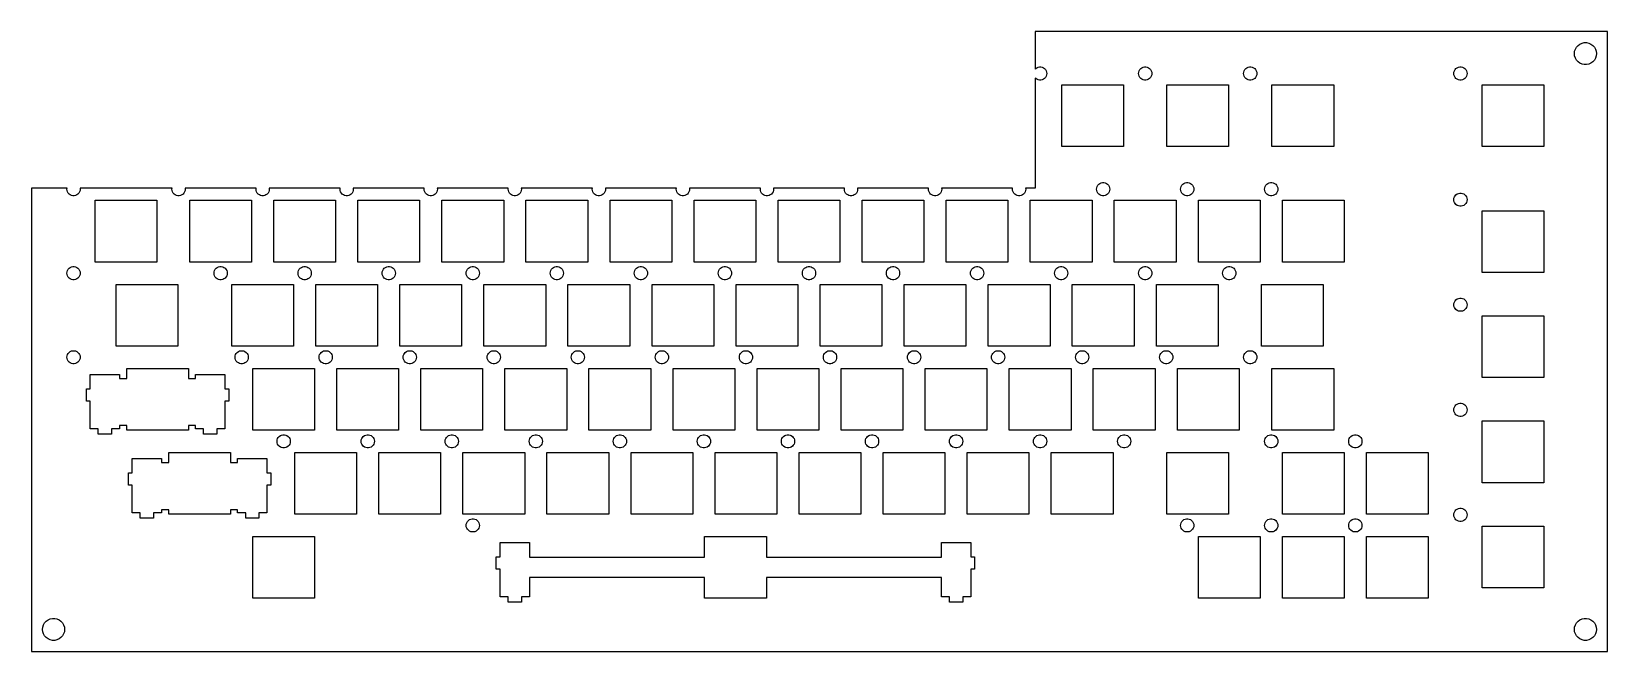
# Model space of a CAD drawing. Header units: metres. Extents: x 0 to 357, y 0 to 140.
import ezdxf

# ---------------------------------------------------------------- set-up
doc = ezdxf.new("R2010")
doc.units = ezdxf.units.M

msp = doc.modelspace()

# ---------------------------------------------------------------- linework, layer by layer
for p, q in [((357.188, 140.494), (227.5, 140.494)), ((227.5, 140.494), (227.5, 131.977)), ((357.188, 0), (357.188, 140.494)), ((349.687, 135.494), (349.742, 136.014)), ((349.742, 136.014), (349.904, 136.511)), ((349.904, 136.511), (350.165, 136.963)), ((350.165, 136.963), (350.515, 137.352)), ((350.515, 137.352), (350.937, 137.659)), ((350.937, 137.659), (351.415, 137.871)), ((351.415, 137.871), (351.926, 137.98)), ((351.926, 137.98), (352.449, 137.98)), ((352.449, 137.98), (352.96, 137.871)), ((352.96, 137.871), (353.437, 137.659)), ((353.437, 137.659), (353.86, 137.352)), ((353.86, 137.352), (354.21, 136.963)), ((354.21, 136.963), (354.471, 136.511)), ((354.471, 136.511), (354.633, 136.014)), ((354.633, 136.014), (354.687, 135.494)), ((227.596, 132.083), (227.85, 132.268)), ((227.85, 132.268), (228.136, 132.395)), ((228.136, 132.395), (228.443, 132.461)), ((228.443, 132.461), (228.757, 132.461)), ((228.757, 132.461), (229.063, 132.395)), ((229.063, 132.395), (229.35, 132.268)), ((229.35, 132.268), (229.604, 132.083)), ((251.409, 132.083), (251.662, 132.268)), ((251.662, 132.268), (251.949, 132.395)), ((251.949, 132.395), (252.256, 132.461)), ((252.256, 132.461), (252.569, 132.461)), ((252.569, 132.461), (252.876, 132.395)), ((252.876, 132.395), (253.162, 132.268)), ((253.162, 132.268), (253.416, 132.083)), ((275.221, 132.083), (275.475, 132.268)), ((275.475, 132.268), (275.761, 132.395)), ((275.761, 132.395), (276.068, 132.461)), ((276.068, 132.461), (276.382, 132.461)), ((276.382, 132.461), (276.688, 132.395)), ((276.688, 132.395), (276.975, 132.268)), ((276.975, 132.268), (277.229, 132.083)), ((322.846, 132.083), (323.1, 132.268)), ((323.1, 132.268), (323.386, 132.395)), ((323.386, 132.395), (323.693, 132.461)), ((323.693, 132.461), (324.007, 132.461)), ((324.007, 132.461), (324.313, 132.395)), ((324.313, 132.395), (324.6, 132.268)), ((324.6, 132.268), (324.854, 132.083)), ((349.742, 134.974), (349.687, 135.494)), ((349.904, 134.477), (349.742, 134.974)), ((350.165, 134.024), (349.904, 134.477)), ((350.515, 133.636), (350.165, 134.024)), ((350.937, 133.329), (350.515, 133.636)), ((351.415, 133.116), (350.937, 133.329)), ((351.926, 133.007), (351.415, 133.116)), ((352.449, 133.007), (351.926, 133.007)), ((352.96, 133.116), (352.449, 133.007)), ((353.437, 133.329), (352.96, 133.116)), ((353.86, 133.636), (353.437, 133.329)), ((354.21, 134.024), (353.86, 133.636)), ((354.471, 134.477), (354.21, 134.024)), ((354.633, 134.974), (354.471, 134.477)), ((354.687, 135.494), (354.633, 134.974)), ((227.5, 131.977), (227.596, 132.083)), ((227.596, 129.854), (227.5, 129.961)), ((227.5, 129.961), (227.5, 104.994)), ((227.85, 129.67), (227.596, 129.854)), ((228.136, 129.542), (227.85, 129.67)), ((228.443, 129.477), (228.136, 129.542)), ((228.757, 129.477), (228.443, 129.477)), ((229.063, 129.542), (228.757, 129.477)), ((229.35, 129.67), (229.063, 129.542)), ((229.604, 129.854), (229.35, 129.67)), ((229.604, 132.083), (229.813, 131.85)), ((229.813, 130.087), (229.604, 129.854)), ((229.813, 131.85), (229.97, 131.579)), ((229.97, 130.359), (229.813, 130.087)), ((229.97, 131.579), (230.067, 131.281)), ((230.067, 130.657), (229.97, 130.359)), ((230.067, 131.281), (230.1, 130.969)), ((230.1, 130.969), (230.067, 130.657)), ((250.912, 130.969), (250.945, 131.281)), ((250.945, 130.657), (250.912, 130.969)), ((250.945, 131.281), (251.042, 131.579)), ((251.042, 130.359), (250.945, 130.657)), ((251.042, 131.579), (251.199, 131.85)), ((251.199, 130.087), (251.042, 130.359)), ((251.199, 131.85), (251.409, 132.083)), ((251.409, 129.854), (251.199, 130.087)), ((251.662, 129.67), (251.409, 129.854)), ((251.949, 129.542), (251.662, 129.67)), ((252.256, 129.477), (251.949, 129.542)), ((252.569, 129.477), (252.256, 129.477)), ((252.876, 129.542), (252.569, 129.477)), ((253.162, 129.67), (252.876, 129.542)), ((253.416, 129.854), (253.162, 129.67)), ((253.416, 132.083), (253.626, 131.85)), ((253.626, 130.087), (253.416, 129.854)), ((253.626, 131.85), (253.783, 131.579)), ((253.783, 130.359), (253.626, 130.087)), ((253.783, 131.579), (253.88, 131.281)), ((253.88, 130.657), (253.783, 130.359)), ((253.88, 131.281), (253.912, 130.969)), ((253.912, 130.969), (253.88, 130.657)), ((274.725, 130.969), (274.758, 131.281)), ((274.758, 130.657), (274.725, 130.969)), ((274.758, 131.281), (274.855, 131.579)), ((274.855, 130.359), (274.758, 130.657)), ((274.855, 131.579), (275.011, 131.85)), ((275.011, 130.087), (274.855, 130.359)), ((275.011, 131.85), (275.221, 132.083)), ((275.221, 129.854), (275.011, 130.087)), ((275.475, 129.67), (275.221, 129.854)), ((275.761, 129.542), (275.475, 129.67)), ((276.068, 129.477), (275.761, 129.542)), ((276.382, 129.477), (276.068, 129.477)), ((276.688, 129.542), (276.382, 129.477)), ((276.975, 129.67), (276.688, 129.542)), ((277.229, 129.854), (276.975, 129.67)), ((277.229, 132.083), (277.438, 131.85)), ((277.438, 130.087), (277.229, 129.854)), ((277.438, 131.85), (277.595, 131.579)), ((277.595, 130.359), (277.438, 130.087)), ((277.595, 131.579), (277.692, 131.281)), ((277.692, 130.657), (277.595, 130.359)), ((277.692, 131.281), (277.725, 130.969)), ((277.725, 130.969), (277.692, 130.657)), ((322.35, 130.969), (322.383, 131.281)), ((322.383, 130.657), (322.35, 130.969)), ((322.383, 131.281), (322.48, 131.579)), ((322.48, 130.359), (322.383, 130.657)), ((322.48, 131.579), (322.636, 131.85)), ((322.636, 130.087), (322.48, 130.359)), ((322.636, 131.85), (322.846, 132.083)), ((322.846, 129.854), (322.636, 130.087)), ((323.1, 129.67), (322.846, 129.854)), ((323.386, 129.542), (323.1, 129.67)), ((323.693, 129.477), (323.386, 129.542)), ((324.007, 129.477), (323.693, 129.477)), ((324.313, 129.542), (324.007, 129.477)), ((324.6, 129.67), (324.313, 129.542)), ((324.854, 129.854), (324.6, 129.67)), ((324.854, 132.083), (325.063, 131.85)), ((325.063, 130.087), (324.854, 129.854)), ((325.063, 131.85), (325.22, 131.579)), ((325.22, 130.359), (325.063, 130.087)), ((325.22, 131.579), (325.317, 131.281)), ((325.317, 130.657), (325.22, 130.359)), ((325.317, 131.281), (325.35, 130.969)), ((325.35, 130.969), (325.317, 130.657)), ((233.506, 114.444), (233.506, 128.444)), ((233.506, 128.444), (247.506, 128.444)), ((247.506, 128.444), (247.506, 114.444)), ((257.319, 114.444), (257.319, 128.444)), ((257.319, 128.444), (271.319, 128.444)), ((271.319, 128.444), (271.319, 114.444)), ((281.131, 114.444), (281.131, 128.444)), ((281.131, 128.444), (295.131, 128.444)), ((295.131, 128.444), (295.131, 114.444)), ((328.756, 114.444), (328.756, 128.444)), ((328.756, 128.444), (342.756, 128.444)), ((342.756, 128.444), (342.756, 114.444)), ((247.506, 114.444), (233.506, 114.444)), ((271.319, 114.444), (257.319, 114.444)), ((295.131, 114.444), (281.131, 114.444)), ((342.756, 114.444), (328.756, 114.444)), ((8.04796, 104.994), (0, 104.994)), ((0, 104.994), (0, 0)), ((8.02496, 104.775), (8.04796, 104.994)), ((8.05774, 104.463), (8.02496, 104.775)), ((8.15465, 104.165), (8.05774, 104.463)), ((8.31143, 103.893), (8.15465, 104.165)), ((8.52126, 103.66), (8.31143, 103.893)), ((8.77496, 103.476), (8.52126, 103.66)), ((10.5287, 103.66), (10.275, 103.476)), ((10.7385, 103.893), (10.5287, 103.66)), ((10.8953, 104.165), (10.7385, 103.893)), ((10.9922, 104.463), (10.8953, 104.165)), ((11.025, 104.775), (10.9922, 104.463)), ((31.8605, 104.994), (11.002, 104.994)), ((11.002, 104.994), (11.025, 104.775)), ((31.8375, 104.775), (31.8605, 104.994)), ((31.8702, 104.463), (31.8375, 104.775)), ((31.9671, 104.165), (31.8702, 104.463)), ((32.1239, 103.893), (31.9671, 104.165)), ((32.3338, 103.66), (32.1239, 103.893)), ((32.5875, 103.476), (32.3338, 103.66)), ((34.3412, 103.66), (34.0875, 103.476)), ((34.551, 103.893), (34.3412, 103.66)), ((34.7078, 104.165), (34.551, 103.893)), ((34.8047, 104.463), (34.7078, 104.165)), ((34.8375, 104.775), (34.8047, 104.463)), ((50.9105, 104.994), (34.8145, 104.994)), ((34.8145, 104.994), (34.8375, 104.775)), ((50.8875, 104.775), (50.9105, 104.994)), ((50.9202, 104.463), (50.8875, 104.775)), ((51.0171, 104.165), (50.9202, 104.463)), ((51.1739, 103.893), (51.0171, 104.165)), ((51.3838, 103.66), (51.1739, 103.893)), ((51.6375, 103.476), (51.3838, 103.66)), ((53.3912, 103.66), (53.1375, 103.476)), ((53.601, 103.893), (53.3912, 103.66)), ((53.7578, 104.165), (53.601, 103.893)), ((53.8547, 104.463), (53.7578, 104.165)), ((53.8875, 104.775), (53.8547, 104.463)), ((69.9604, 104.994), (53.8645, 104.994)), ((53.8645, 104.994), (53.8875, 104.775)), ((69.9375, 104.775), (69.9604, 104.994)), ((69.9702, 104.463), (69.9375, 104.775)), ((70.0671, 104.165), (69.9702, 104.463)), ((70.2239, 103.893), (70.0671, 104.165)), ((70.4338, 103.66), (70.2239, 103.893)), ((70.6875, 103.476), (70.4338, 103.66)), ((72.4412, 103.66), (72.1875, 103.476)), ((72.651, 103.893), (72.4412, 103.66)), ((72.8078, 104.165), (72.651, 103.893)), ((72.9047, 104.463), (72.8078, 104.165)), ((72.9375, 104.775), (72.9047, 104.463)), ((89.0105, 104.994), (72.9145, 104.994)), ((72.9145, 104.994), (72.9375, 104.775)), ((88.9875, 104.775), (89.0105, 104.994)), ((89.0202, 104.463), (88.9875, 104.775)), ((89.1171, 104.165), (89.0202, 104.463)), ((89.2739, 103.893), (89.1171, 104.165)), ((89.4838, 103.66), (89.2739, 103.893)), ((89.7375, 103.476), (89.4838, 103.66)), ((91.4911, 103.66), (91.2375, 103.476)), ((91.701, 103.893), (91.4911, 103.66)), ((91.8578, 104.165), (91.701, 103.893)), ((91.9547, 104.463), (91.8578, 104.165)), ((91.9875, 104.775), (91.9547, 104.463)), ((108.06, 104.994), (91.9645, 104.994)), ((91.9645, 104.994), (91.9875, 104.775)), ((108.037, 104.775), (108.06, 104.994)), ((108.07, 104.463), (108.037, 104.775)), ((108.167, 104.165), (108.07, 104.463)), ((108.324, 103.893), (108.167, 104.165)), ((108.534, 103.66), (108.324, 103.893)), ((108.787, 103.476), (108.534, 103.66)), ((110.541, 103.66), (110.287, 103.476)), ((110.751, 103.893), (110.541, 103.66)), ((110.908, 104.165), (110.751, 103.893)), ((111.005, 104.463), (110.908, 104.165)), ((111.037, 104.775), (111.005, 104.463)), ((127.11, 104.994), (111.014, 104.994)), ((111.014, 104.994), (111.037, 104.775)), ((127.087, 104.775), (127.11, 104.994)), ((127.12, 104.463), (127.087, 104.775)), ((127.217, 104.165), (127.12, 104.463)), ((127.374, 103.893), (127.217, 104.165)), ((127.584, 103.66), (127.374, 103.893)), ((127.837, 103.476), (127.584, 103.66)), ((129.591, 103.66), (129.337, 103.476)), ((129.801, 103.893), (129.591, 103.66)), ((129.958, 104.165), (129.801, 103.893)), ((130.055, 104.463), (129.958, 104.165)), ((130.087, 104.775), (130.055, 104.463)), ((146.16, 104.994), (130.064, 104.994)), ((130.064, 104.994), (130.087, 104.775)), ((146.137, 104.775), (146.16, 104.994)), ((146.17, 104.463), (146.137, 104.775)), ((146.267, 104.165), (146.17, 104.463)), ((146.424, 103.893), (146.267, 104.165)), ((146.634, 103.66), (146.424, 103.893)), ((146.887, 103.476), (146.634, 103.66)), ((148.641, 103.66), (148.387, 103.476)), ((148.851, 103.893), (148.641, 103.66)), ((149.008, 104.165), (148.851, 103.893)), ((149.105, 104.463), (149.008, 104.165)), ((149.137, 104.775), (149.105, 104.463)), ((165.21, 104.994), (149.114, 104.994)), ((149.114, 104.994), (149.137, 104.775)), ((165.187, 104.775), (165.21, 104.994)), ((165.22, 104.463), (165.187, 104.775)), ((165.317, 104.165), (165.22, 104.463)), ((165.474, 103.893), (165.317, 104.165)), ((165.684, 103.66), (165.474, 103.893)), ((165.937, 103.476), (165.684, 103.66)), ((167.691, 103.66), (167.437, 103.476)), ((167.901, 103.893), (167.691, 103.66)), ((168.058, 104.165), (167.901, 103.893)), ((168.155, 104.463), (168.058, 104.165)), ((168.187, 104.775), (168.155, 104.463)), ((184.26, 104.994), (168.164, 104.994)), ((168.164, 104.994), (168.187, 104.775)), ((184.237, 104.775), (184.26, 104.994)), ((184.27, 104.463), (184.237, 104.775)), ((184.367, 104.165), (184.27, 104.463)), ((184.524, 103.893), (184.367, 104.165)), ((184.734, 103.66), (184.524, 103.893)), ((184.987, 103.476), (184.734, 103.66)), ((186.741, 103.66), (186.487, 103.476)), ((186.951, 103.893), (186.741, 103.66)), ((187.108, 104.165), (186.951, 103.893)), ((187.205, 104.463), (187.108, 104.165)), ((187.237, 104.775), (187.205, 104.463)), ((203.31, 104.994), (187.214, 104.994)), ((187.214, 104.994), (187.237, 104.775)), ((203.287, 104.775), (203.31, 104.994)), ((203.32, 104.463), (203.287, 104.775)), ((203.417, 104.165), (203.32, 104.463)), ((203.574, 103.893), (203.417, 104.165)), ((203.784, 103.66), (203.574, 103.893)), ((204.037, 103.476), (203.784, 103.66)), ((205.791, 103.66), (205.537, 103.476)), ((206.001, 103.893), (205.791, 103.66)), ((206.158, 104.165), (206.001, 103.893)), ((206.255, 104.463), (206.158, 104.165)), ((206.287, 104.775), (206.255, 104.463)), ((222.36, 104.994), (206.264, 104.994)), ((206.264, 104.994), (206.287, 104.775)), ((222.337, 104.775), (222.36, 104.994)), ((222.37, 104.463), (222.337, 104.775)), ((222.467, 104.165), (222.37, 104.463)), ((222.624, 103.893), (222.467, 104.165)), ((222.834, 103.66), (222.624, 103.893)), ((223.087, 103.476), (222.834, 103.66)), ((224.841, 103.66), (224.587, 103.476)), ((225.051, 103.893), (224.841, 103.66)), ((225.208, 104.165), (225.051, 103.893)), ((225.305, 104.463), (225.208, 104.165)), ((225.337, 104.775), (225.305, 104.463)), ((227.5, 104.994), (225.314, 104.994)), ((225.314, 104.994), (225.337, 104.775)), ((241.387, 104.775), (241.42, 105.087)), ((241.42, 104.463), (241.387, 104.775)), ((241.42, 105.087), (241.517, 105.385)), ((241.517, 104.165), (241.42, 104.463)), ((241.517, 105.385), (241.674, 105.657)), ((241.674, 103.893), (241.517, 104.165)), ((241.674, 105.657), (241.884, 105.89)), ((241.884, 103.66), (241.674, 103.893)), ((241.884, 105.89), (242.137, 106.074)), ((242.137, 103.476), (241.884, 103.66)), ((242.137, 106.074), (242.424, 106.202)), ((242.424, 106.202), (242.731, 106.267)), ((242.731, 106.267), (243.044, 106.267)), ((243.044, 106.267), (243.351, 106.202)), ((243.351, 106.202), (243.637, 106.074)), ((243.637, 106.074), (243.891, 105.89)), ((243.891, 103.66), (243.637, 103.476)), ((243.891, 105.89), (244.101, 105.657)), ((244.101, 103.893), (243.891, 103.66)), ((244.101, 105.657), (244.258, 105.385)), ((244.258, 104.165), (244.101, 103.893)), ((244.258, 105.385), (244.355, 105.087)), ((244.355, 104.463), (244.258, 104.165)), ((244.355, 105.087), (244.387, 104.775)), ((244.387, 104.775), (244.355, 104.463)), ((260.437, 104.775), (260.47, 105.087)), ((260.47, 104.463), (260.437, 104.775)), ((260.47, 105.087), (260.567, 105.385)), ((260.567, 104.165), (260.47, 104.463)), ((260.567, 105.385), (260.724, 105.657)), ((260.724, 103.893), (260.567, 104.165)), ((260.724, 105.657), (260.934, 105.89)), ((260.934, 103.66), (260.724, 103.893)), ((260.934, 105.89), (261.187, 106.074)), ((261.187, 103.476), (260.934, 103.66)), ((261.187, 106.074), (261.474, 106.202)), ((261.474, 106.202), (261.781, 106.267)), ((261.781, 106.267), (262.094, 106.267)), ((262.094, 106.267), (262.401, 106.202)), ((262.401, 106.202), (262.687, 106.074)), ((262.687, 106.074), (262.941, 105.89)), ((262.941, 103.66), (262.687, 103.476)), ((262.941, 105.89), (263.151, 105.657)), ((263.151, 103.893), (262.941, 103.66)), ((263.151, 105.657), (263.308, 105.385)), ((263.308, 104.165), (263.151, 103.893)), ((263.308, 105.385), (263.405, 105.087)), ((263.405, 104.463), (263.308, 104.165)), ((263.405, 105.087), (263.437, 104.775)), ((263.437, 104.775), (263.405, 104.463)), ((279.487, 104.775), (279.52, 105.087)), ((279.52, 104.463), (279.487, 104.775)), ((279.52, 105.087), (279.617, 105.385)), ((279.617, 104.165), (279.52, 104.463)), ((279.617, 105.385), (279.774, 105.657)), ((279.774, 103.893), (279.617, 104.165)), ((279.774, 105.657), (279.984, 105.89)), ((279.984, 103.66), (279.774, 103.893)), ((279.984, 105.89), (280.237, 106.074)), ((280.237, 103.476), (279.984, 103.66)), ((280.237, 106.074), (280.524, 106.202)), ((280.524, 106.202), (280.831, 106.267)), ((280.831, 106.267), (281.144, 106.267)), ((281.144, 106.267), (281.451, 106.202)), ((281.451, 106.202), (281.737, 106.074)), ((281.737, 106.074), (281.991, 105.89)), ((281.991, 103.66), (281.737, 103.476)), ((281.991, 105.89), (282.201, 105.657)), ((282.201, 103.893), (281.991, 103.66)), ((282.201, 105.657), (282.358, 105.385)), ((282.358, 104.165), (282.201, 103.893)), ((282.358, 105.385), (282.455, 105.087)), ((282.455, 104.463), (282.358, 104.165)), ((282.455, 105.087), (282.487, 104.775)), ((282.487, 104.775), (282.455, 104.463)), ((322.846, 103.508), (323.1, 103.693)), ((323.1, 103.693), (323.386, 103.82)), ((323.386, 103.82), (323.693, 103.885)), ((323.693, 103.885), (324.007, 103.885)), ((324.007, 103.885), (324.313, 103.82)), ((324.313, 103.82), (324.6, 103.693)), ((324.6, 103.693), (324.854, 103.508)), ((9.06143, 103.348), (8.77496, 103.476)), ((9.36816, 103.283), (9.06143, 103.348)), ((9.68175, 103.283), (9.36816, 103.283)), ((9.98848, 103.348), (9.68175, 103.283)), ((10.275, 103.476), (9.98848, 103.348)), ((14.4312, 88.25), (14.4312, 102.25)), ((14.4312, 102.25), (28.4312, 102.25)), ((28.4312, 102.25), (28.4312, 88.25)), ((32.8739, 103.348), (32.5875, 103.476)), ((33.1807, 103.283), (32.8739, 103.348)), ((33.4942, 103.283), (33.1807, 103.283)), ((33.801, 103.348), (33.4942, 103.283)), ((34.0875, 103.476), (33.801, 103.348)), ((35.8625, 88.25), (35.8625, 102.25)), ((35.8625, 102.25), (49.8625, 102.25)), ((49.8625, 102.25), (49.8625, 88.25)), ((51.9239, 103.348), (51.6375, 103.476)), ((52.2307, 103.283), (51.9239, 103.348)), ((52.5443, 103.283), (52.2307, 103.283)), ((52.851, 103.348), (52.5443, 103.283)), ((53.1375, 103.476), (52.851, 103.348)), ((54.9125, 88.25), (54.9125, 102.25)), ((54.9125, 102.25), (68.9125, 102.25)), ((68.9125, 102.25), (68.9125, 88.25)), ((70.9739, 103.348), (70.6875, 103.476)), ((71.2807, 103.283), (70.9739, 103.348)), ((71.5943, 103.283), (71.2807, 103.283)), ((71.901, 103.348), (71.5943, 103.283)), ((72.1875, 103.476), (71.901, 103.348)), ((73.9625, 88.25), (73.9625, 102.25)), ((73.9625, 102.25), (87.9625, 102.25)), ((87.9625, 102.25), (87.9625, 88.25)), ((90.0239, 103.348), (89.7375, 103.476)), ((90.3307, 103.283), (90.0239, 103.348)), ((90.6443, 103.283), (90.3307, 103.283)), ((90.951, 103.348), (90.6443, 103.283)), ((91.2375, 103.476), (90.951, 103.348)), ((93.0125, 88.25), (93.0125, 102.25)), ((93.0125, 102.25), (107.012, 102.25)), ((107.012, 102.25), (107.012, 88.25)), ((109.074, 103.348), (108.787, 103.476)), ((109.381, 103.283), (109.074, 103.348)), ((109.694, 103.283), (109.381, 103.283)), ((110.001, 103.348), (109.694, 103.283)), ((110.287, 103.476), (110.001, 103.348)), ((112.062, 88.25), (112.062, 102.25)), ((112.062, 102.25), (126.062, 102.25)), ((126.062, 102.25), (126.062, 88.25)), ((128.124, 103.348), (127.837, 103.476)), ((128.431, 103.283), (128.124, 103.348)), ((128.744, 103.283), (128.431, 103.283)), ((129.051, 103.348), (128.744, 103.283)), ((129.337, 103.476), (129.051, 103.348)), ((131.112, 88.25), (131.112, 102.25)), ((131.112, 102.25), (145.112, 102.25)), ((145.112, 102.25), (145.112, 88.25)), ((147.174, 103.348), (146.887, 103.476)), ((147.481, 103.283), (147.174, 103.348)), ((147.794, 103.283), (147.481, 103.283)), ((148.101, 103.348), (147.794, 103.283)), ((148.387, 103.476), (148.101, 103.348)), ((150.162, 88.25), (150.162, 102.25)), ((150.162, 102.25), (164.162, 102.25)), ((164.162, 102.25), (164.162, 88.25)), ((166.224, 103.348), (165.937, 103.476)), ((166.531, 103.283), (166.224, 103.348)), ((166.844, 103.283), (166.531, 103.283)), ((167.151, 103.348), (166.844, 103.283)), ((167.437, 103.476), (167.151, 103.348)), ((169.212, 88.25), (169.212, 102.25)), ((169.212, 102.25), (183.212, 102.25)), ((183.212, 102.25), (183.212, 88.25)), ((185.274, 103.348), (184.987, 103.476)), ((185.581, 103.283), (185.274, 103.348)), ((185.894, 103.283), (185.581, 103.283)), ((186.201, 103.348), (185.894, 103.283)), ((186.487, 103.476), (186.201, 103.348)), ((188.262, 88.25), (188.262, 102.25)), ((188.262, 102.25), (202.262, 102.25)), ((202.262, 102.25), (202.262, 88.25)), ((204.324, 103.348), (204.037, 103.476)), ((204.631, 103.283), (204.324, 103.348)), ((204.944, 103.283), (204.631, 103.283)), ((205.251, 103.348), (204.944, 103.283)), ((205.537, 103.476), (205.251, 103.348)), ((207.312, 88.25), (207.312, 102.25)), ((207.312, 102.25), (221.312, 102.25)), ((221.312, 102.25), (221.312, 88.25)), ((223.374, 103.348), (223.087, 103.476)), ((223.681, 103.283), (223.374, 103.348)), ((223.994, 103.283), (223.681, 103.283)), ((224.301, 103.348), (223.994, 103.283)), ((224.587, 103.476), (224.301, 103.348)), ((226.362, 88.25), (226.362, 102.25)), ((226.362, 102.25), (240.362, 102.25)), ((240.362, 102.25), (240.362, 88.25)), ((242.424, 103.348), (242.137, 103.476)), ((242.731, 103.283), (242.424, 103.348)), ((243.044, 103.283), (242.731, 103.283)), ((243.351, 103.348), (243.044, 103.283)), ((243.637, 103.476), (243.351, 103.348)), ((245.412, 88.25), (245.412, 102.25)), ((245.412, 102.25), (259.412, 102.25)), ((259.412, 102.25), (259.412, 88.25)), ((261.474, 103.348), (261.187, 103.476)), ((261.781, 103.283), (261.474, 103.348)), ((262.094, 103.283), (261.781, 103.283)), ((262.401, 103.348), (262.094, 103.283)), ((262.687, 103.476), (262.401, 103.348)), ((264.462, 88.25), (264.462, 102.25)), ((264.462, 102.25), (278.462, 102.25)), ((278.462, 102.25), (278.462, 88.25)), ((280.524, 103.348), (280.237, 103.476)), ((280.831, 103.283), (280.524, 103.348)), ((281.144, 103.283), (280.831, 103.283)), ((281.451, 103.348), (281.144, 103.283)), ((281.737, 103.476), (281.451, 103.348)), ((283.512, 88.25), (283.512, 102.25)), ((283.512, 102.25), (297.512, 102.25)), ((297.512, 102.25), (297.512, 88.25)), ((322.35, 102.394), (322.383, 102.706)), ((322.383, 102.082), (322.35, 102.394)), ((322.383, 102.706), (322.48, 103.004)), ((322.48, 101.784), (322.383, 102.082)), ((322.48, 103.004), (322.636, 103.275)), ((322.636, 101.512), (322.48, 101.784)), ((322.636, 103.275), (322.846, 103.508)), ((322.846, 101.279), (322.636, 101.512)), ((323.1, 101.095), (322.846, 101.279)), ((323.386, 100.967), (323.1, 101.095)), ((323.693, 100.902), (323.386, 100.967)), ((324.007, 100.902), (323.693, 100.902)), ((324.313, 100.967), (324.007, 100.902)), ((324.6, 101.095), (324.313, 100.967)), ((324.854, 101.279), (324.6, 101.095)), ((324.854, 103.508), (325.063, 103.275)), ((325.063, 101.512), (324.854, 101.279)), ((325.063, 103.275), (325.22, 103.004)), ((325.22, 101.784), (325.063, 101.512)), ((325.22, 103.004), (325.317, 102.706)), ((325.317, 102.082), (325.22, 101.784)), ((325.317, 102.706), (325.35, 102.394)), ((325.35, 102.394), (325.317, 102.082)), ((328.756, 85.8687), (328.756, 99.8687)), ((328.756, 99.8687), (342.756, 99.8687)), ((342.756, 99.8687), (342.756, 85.8687)), ((8.02496, 85.725), (8.05774, 86.0368)), ((8.05774, 86.0368), (8.15465, 86.3351)), ((8.15465, 86.3351), (8.31143, 86.6066)), ((8.31143, 86.6066), (8.52126, 86.8397)), ((8.52126, 86.8397), (8.77496, 87.024)), ((8.77496, 87.024), (9.06143, 87.1516)), ((9.06143, 87.1516), (9.36816, 87.2168)), ((9.36816, 87.2168), (9.68175, 87.2168)), ((9.68175, 87.2168), (9.98848, 87.1516)), ((9.98848, 87.1516), (10.275, 87.024)), ((10.275, 87.024), (10.5287, 86.8397)), ((10.5287, 86.8397), (10.7385, 86.6066)), ((10.7385, 86.6066), (10.8953, 86.3351)), ((10.8953, 86.3351), (10.9922, 86.0368)), ((10.9922, 86.0368), (11.025, 85.725)), ((28.4312, 88.25), (14.4312, 88.25)), ((49.8625, 88.25), (35.8625, 88.25)), ((41.3625, 85.725), (41.3952, 86.0368)), ((41.3952, 86.0368), (41.4921, 86.3351)), ((41.4921, 86.3351), (41.6489, 86.6066)), ((41.6489, 86.6066), (41.8588, 86.8397)), ((41.8588, 86.8397), (42.1125, 87.024)), ((42.1125, 87.024), (42.3989, 87.1516)), ((42.3989, 87.1516), (42.7057, 87.2168)), ((42.7057, 87.2168), (43.0193, 87.2168)), ((43.0193, 87.2168), (43.326, 87.1516)), ((43.326, 87.1516), (43.6125, 87.024)), ((43.6125, 87.024), (43.8661, 86.8397)), ((43.8661, 86.8397), (44.076, 86.6066)), ((44.076, 86.6066), (44.2328, 86.3351)), ((44.2328, 86.3351), (44.3297, 86.0368)), ((44.3297, 86.0368), (44.3625, 85.725)), ((68.9125, 88.25), (54.9125, 88.25)), ((60.4125, 85.725), (60.4452, 86.0368)), ((60.4452, 86.0368), (60.5421, 86.3351)), ((60.5421, 86.3351), (60.6989, 86.6066)), ((60.6989, 86.6066), (60.9088, 86.8397)), ((60.9088, 86.8397), (61.1625, 87.024)), ((61.1625, 87.024), (61.4489, 87.1516)), ((61.4489, 87.1516), (61.7557, 87.2168)), ((61.7557, 87.2168), (62.0692, 87.2168)), ((62.0692, 87.2168), (62.376, 87.1516)), ((62.376, 87.1516), (62.6625, 87.024)), ((62.6625, 87.024), (62.9162, 86.8397)), ((62.9162, 86.8397), (63.126, 86.6066)), ((63.126, 86.6066), (63.2828, 86.3351)), ((63.2828, 86.3351), (63.3797, 86.0368)), ((63.3797, 86.0368), (63.4125, 85.725)), ((87.9625, 88.25), (73.9625, 88.25)), ((79.4625, 85.725), (79.4952, 86.0368)), ((79.4952, 86.0368), (79.5921, 86.3351)), ((79.5921, 86.3351), (79.7489, 86.6066)), ((79.7489, 86.6066), (79.9588, 86.8397)), ((79.9588, 86.8397), (80.2125, 87.024)), ((80.2125, 87.024), (80.4989, 87.1516)), ((80.4989, 87.1516), (80.8057, 87.2168)), ((80.8057, 87.2168), (81.1192, 87.2168)), ((81.1192, 87.2168), (81.426, 87.1516)), ((81.426, 87.1516), (81.7125, 87.024)), ((81.7125, 87.024), (81.9662, 86.8397)), ((81.9662, 86.8397), (82.176, 86.6066)), ((82.176, 86.6066), (82.3328, 86.3351)), ((82.3328, 86.3351), (82.4297, 86.0368)), ((82.4297, 86.0368), (82.4625, 85.725)), ((107.012, 88.25), (93.0125, 88.25)), ((98.5125, 85.725), (98.5452, 86.0368)), ((98.5452, 86.0368), (98.6421, 86.3351)), ((98.6421, 86.3351), (98.7989, 86.6066)), ((98.7989, 86.6066), (99.0088, 86.8397)), ((99.0088, 86.8397), (99.2625, 87.024)), ((99.2625, 87.024), (99.5489, 87.1516)), ((99.5489, 87.1516), (99.8557, 87.2168)), ((99.8557, 87.2168), (100.169, 87.2168)), ((100.169, 87.2168), (100.476, 87.1516)), ((100.476, 87.1516), (100.762, 87.024)), ((100.762, 87.024), (101.016, 86.8397)), ((101.016, 86.8397), (101.226, 86.6066)), ((101.226, 86.6066), (101.383, 86.3351)), ((101.383, 86.3351), (101.48, 86.0368)), ((101.48, 86.0368), (101.512, 85.725)), ((126.062, 88.25), (112.062, 88.25)), ((117.562, 85.725), (117.595, 86.0368)), ((117.595, 86.0368), (117.692, 86.3351)), ((117.692, 86.3351), (117.849, 86.6066)), ((117.849, 86.6066), (118.059, 86.8397)), ((118.059, 86.8397), (118.312, 87.024)), ((118.312, 87.024), (118.599, 87.1516)), ((118.599, 87.1516), (118.906, 87.2168)), ((118.906, 87.2168), (119.219, 87.2168)), ((119.219, 87.2168), (119.526, 87.1516)), ((119.526, 87.1516), (119.812, 87.024)), ((119.812, 87.024), (120.066, 86.8397)), ((120.066, 86.8397), (120.276, 86.6066)), ((120.276, 86.6066), (120.433, 86.3351)), ((120.433, 86.3351), (120.53, 86.0368)), ((120.53, 86.0368), (120.562, 85.725)), ((145.112, 88.25), (131.112, 88.25)), ((136.612, 85.725), (136.645, 86.0368)), ((136.645, 86.0368), (136.742, 86.3351)), ((136.742, 86.3351), (136.899, 86.6066)), ((136.899, 86.6066), (137.109, 86.8397)), ((137.109, 86.8397), (137.362, 87.024)), ((137.362, 87.024), (137.649, 87.1516)), ((137.649, 87.1516), (137.956, 87.2168)), ((137.956, 87.2168), (138.269, 87.2168)), ((138.269, 87.2168), (138.576, 87.1516)), ((138.576, 87.1516), (138.862, 87.024)), ((138.862, 87.024), (139.116, 86.8397)), ((139.116, 86.8397), (139.326, 86.6066)), ((139.326, 86.6066), (139.483, 86.3351)), ((139.483, 86.3351), (139.58, 86.0368)), ((139.58, 86.0368), (139.612, 85.725)), ((164.162, 88.25), (150.162, 88.25)), ((155.662, 85.725), (155.695, 86.0368)), ((155.695, 86.0368), (155.792, 86.3351)), ((155.792, 86.3351), (155.949, 86.6066)), ((155.949, 86.6066), (156.159, 86.8397)), ((156.159, 86.8397), (156.412, 87.024)), ((156.412, 87.024), (156.699, 87.1516)), ((156.699, 87.1516), (157.006, 87.2168)), ((157.006, 87.2168), (157.319, 87.2168)), ((157.319, 87.2168), (157.626, 87.1516)), ((157.626, 87.1516), (157.912, 87.024)), ((157.912, 87.024), (158.166, 86.8397)), ((158.166, 86.8397), (158.376, 86.6066)), ((158.376, 86.6066), (158.533, 86.3351)), ((158.533, 86.3351), (158.63, 86.0368)), ((158.63, 86.0368), (158.662, 85.725)), ((183.212, 88.25), (169.212, 88.25)), ((174.712, 85.725), (174.745, 86.0368)), ((174.745, 86.0368), (174.842, 86.3351)), ((174.842, 86.3351), (174.999, 86.6066)), ((174.999, 86.6066), (175.209, 86.8397)), ((175.209, 86.8397), (175.462, 87.024)), ((175.462, 87.024), (175.749, 87.1516)), ((175.749, 87.1516), (176.056, 87.2168)), ((176.056, 87.2168), (176.369, 87.2168)), ((176.369, 87.2168), (176.676, 87.1516)), ((176.676, 87.1516), (176.962, 87.024)), ((176.962, 87.024), (177.216, 86.8397)), ((177.216, 86.8397), (177.426, 86.6066)), ((177.426, 86.6066), (177.583, 86.3351)), ((177.583, 86.3351), (177.68, 86.0368)), ((177.68, 86.0368), (177.712, 85.725)), ((202.262, 88.25), (188.262, 88.25)), ((193.762, 85.725), (193.795, 86.0368)), ((193.795, 86.0368), (193.892, 86.3351)), ((193.892, 86.3351), (194.049, 86.6066)), ((194.049, 86.6066), (194.259, 86.8397)), ((194.259, 86.8397), (194.512, 87.024)), ((194.512, 87.024), (194.799, 87.1516)), ((194.799, 87.1516), (195.106, 87.2168)), ((195.106, 87.2168), (195.419, 87.2168)), ((195.419, 87.2168), (195.726, 87.1516)), ((195.726, 87.1516), (196.012, 87.024)), ((196.012, 87.024), (196.266, 86.8397)), ((196.266, 86.8397), (196.476, 86.6066)), ((196.476, 86.6066), (196.633, 86.3351)), ((196.633, 86.3351), (196.73, 86.0368)), ((196.73, 86.0368), (196.762, 85.725)), ((221.312, 88.25), (207.312, 88.25)), ((212.812, 85.725), (212.845, 86.0368)), ((212.845, 86.0368), (212.942, 86.3351)), ((212.942, 86.3351), (213.099, 86.6066)), ((213.099, 86.6066), (213.309, 86.8397)), ((213.309, 86.8397), (213.562, 87.024)), ((213.562, 87.024), (213.849, 87.1516)), ((213.849, 87.1516), (214.156, 87.2168)), ((214.156, 87.2168), (214.469, 87.2168)), ((214.469, 87.2168), (214.776, 87.1516)), ((214.776, 87.1516), (215.062, 87.024)), ((215.062, 87.024), (215.316, 86.8397)), ((215.316, 86.8397), (215.526, 86.6066)), ((215.526, 86.6066), (215.683, 86.3351)), ((215.683, 86.3351), (215.78, 86.0368)), ((215.78, 86.0368), (215.812, 85.725)), ((240.362, 88.25), (226.362, 88.25)), ((231.862, 85.725), (231.895, 86.0368)), ((231.895, 86.0368), (231.992, 86.3351)), ((231.992, 86.3351), (232.149, 86.6066)), ((232.149, 86.6066), (232.359, 86.8397)), ((232.359, 86.8397), (232.612, 87.024)), ((232.612, 87.024), (232.899, 87.1516)), ((232.899, 87.1516), (233.206, 87.2168)), ((233.206, 87.2168), (233.519, 87.2168)), ((233.519, 87.2168), (233.826, 87.1516)), ((233.826, 87.1516), (234.112, 87.024)), ((234.112, 87.024), (234.366, 86.8397)), ((234.366, 86.8397), (234.576, 86.6066)), ((234.576, 86.6066), (234.733, 86.3351)), ((234.733, 86.3351), (234.83, 86.0368)), ((234.83, 86.0368), (234.862, 85.725)), ((259.412, 88.25), (245.412, 88.25)), ((250.912, 85.725), (250.945, 86.0368)), ((250.945, 86.0368), (251.042, 86.3351)), ((251.042, 86.3351), (251.199, 86.6066)), ((251.199, 86.6066), (251.409, 86.8397)), ((251.409, 86.8397), (251.662, 87.024)), ((251.662, 87.024), (251.949, 87.1516)), ((251.949, 87.1516), (252.256, 87.2168)), ((252.256, 87.2168), (252.569, 87.2168)), ((252.569, 87.2168), (252.876, 87.1516)), ((252.876, 87.1516), (253.162, 87.024)), ((253.162, 87.024), (253.416, 86.8397)), ((253.416, 86.8397), (253.626, 86.6066)), ((253.626, 86.6066), (253.783, 86.3351)), ((253.783, 86.3351), (253.88, 86.0368)), ((253.88, 86.0368), (253.912, 85.725)), ((278.462, 88.25), (264.462, 88.25)), ((269.962, 85.725), (269.995, 86.0368)), ((269.995, 86.0368), (270.092, 86.3351)), ((270.092, 86.3351), (270.249, 86.6066)), ((270.249, 86.6066), (270.459, 86.8397)), ((270.459, 86.8397), (270.712, 87.024)), ((270.712, 87.024), (270.999, 87.1516)), ((270.999, 87.1516), (271.306, 87.2168)), ((271.306, 87.2168), (271.619, 87.2168)), ((271.619, 87.2168), (271.926, 87.1516)), ((271.926, 87.1516), (272.212, 87.024)), ((272.212, 87.024), (272.466, 86.8397)), ((272.466, 86.8397), (272.676, 86.6066)), ((272.676, 86.6066), (272.833, 86.3351)), ((272.833, 86.3351), (272.93, 86.0368)), ((272.93, 86.0368), (272.962, 85.725)), ((297.512, 88.25), (283.512, 88.25)), ((342.756, 85.8687), (328.756, 85.8687)), ((8.05774, 85.4131), (8.02496, 85.725)), ((8.15465, 85.1149), (8.05774, 85.4131)), ((8.31143, 84.8433), (8.15465, 85.1149)), ((8.52126, 84.6103), (8.31143, 84.8433)), ((8.77496, 84.4259), (8.52126, 84.6103)), ((9.06143, 84.2984), (8.77496, 84.4259)), ((9.36816, 84.2332), (9.06143, 84.2984)), ((9.68175, 84.2332), (9.36816, 84.2332)), ((9.98848, 84.2984), (9.68175, 84.2332)), ((10.275, 84.4259), (9.98848, 84.2984)), ((10.5287, 84.6103), (10.275, 84.4259)), ((10.7385, 84.8433), (10.5287, 84.6103)), ((10.8953, 85.1149), (10.7385, 84.8433)), ((10.9922, 85.4131), (10.8953, 85.1149)), ((11.025, 85.725), (10.9922, 85.4131)), ((19.1937, 69.2), (19.1937, 83.2)), ((19.1937, 83.2), (33.1937, 83.2)), ((33.1937, 83.2), (33.1937, 69.2)), ((41.3952, 85.4131), (41.3625, 85.725)), ((41.4921, 85.1149), (41.3952, 85.4131)), ((41.6489, 84.8433), (41.4921, 85.1149)), ((41.8588, 84.6103), (41.6489, 84.8433)), ((42.1125, 84.4259), (41.8588, 84.6103)), ((42.3989, 84.2984), (42.1125, 84.4259)), ((42.7057, 84.2332), (42.3989, 84.2984)), ((43.0193, 84.2332), (42.7057, 84.2332)), ((43.326, 84.2984), (43.0193, 84.2332)), ((43.6125, 84.4259), (43.326, 84.2984)), ((43.8661, 84.6103), (43.6125, 84.4259)), ((44.076, 84.8433), (43.8661, 84.6103)), ((44.2328, 85.1149), (44.076, 84.8433)), ((44.3297, 85.4131), (44.2328, 85.1149)), ((44.3625, 85.725), (44.3297, 85.4131)), ((45.3875, 69.2), (45.3875, 83.2)), ((45.3875, 83.2), (59.3875, 83.2)), ((59.3875, 83.2), (59.3875, 69.2)), ((60.4452, 85.4131), (60.4125, 85.725)), ((60.5421, 85.1149), (60.4452, 85.4131)), ((60.6989, 84.8433), (60.5421, 85.1149)), ((60.9088, 84.6103), (60.6989, 84.8433)), ((61.1625, 84.4259), (60.9088, 84.6103)), ((61.4489, 84.2984), (61.1625, 84.4259)), ((61.7557, 84.2332), (61.4489, 84.2984)), ((62.0692, 84.2332), (61.7557, 84.2332)), ((62.376, 84.2984), (62.0692, 84.2332)), ((62.6625, 84.4259), (62.376, 84.2984)), ((62.9162, 84.6103), (62.6625, 84.4259)), ((63.126, 84.8433), (62.9162, 84.6103)), ((63.2828, 85.1149), (63.126, 84.8433)), ((63.3797, 85.4131), (63.2828, 85.1149)), ((63.4125, 85.725), (63.3797, 85.4131)), ((64.4375, 69.2), (64.4375, 83.2)), ((64.4375, 83.2), (78.4375, 83.2)), ((78.4375, 83.2), (78.4375, 69.2)), ((79.4952, 85.4131), (79.4625, 85.725)), ((79.5921, 85.1149), (79.4952, 85.4131)), ((79.7489, 84.8433), (79.5921, 85.1149)), ((79.9588, 84.6103), (79.7489, 84.8433)), ((80.2125, 84.4259), (79.9588, 84.6103)), ((80.4989, 84.2984), (80.2125, 84.4259)), ((80.8057, 84.2332), (80.4989, 84.2984)), ((81.1192, 84.2332), (80.8057, 84.2332)), ((81.426, 84.2984), (81.1192, 84.2332)), ((81.7125, 84.4259), (81.426, 84.2984)), ((81.9662, 84.6103), (81.7125, 84.4259)), ((82.176, 84.8433), (81.9662, 84.6103)), ((82.3328, 85.1149), (82.176, 84.8433)), ((82.4297, 85.4131), (82.3328, 85.1149)), ((82.4625, 85.725), (82.4297, 85.4131)), ((83.4875, 69.2), (83.4875, 83.2)), ((83.4875, 83.2), (97.4875, 83.2)), ((97.4875, 83.2), (97.4875, 69.2)), ((98.5452, 85.4131), (98.5125, 85.725)), ((98.6421, 85.1149), (98.5452, 85.4131)), ((98.7989, 84.8433), (98.6421, 85.1149)), ((99.0088, 84.6103), (98.7989, 84.8433)), ((99.2625, 84.4259), (99.0088, 84.6103)), ((99.5489, 84.2984), (99.2625, 84.4259)), ((99.8557, 84.2332), (99.5489, 84.2984)), ((100.169, 84.2332), (99.8557, 84.2332)), ((100.476, 84.2984), (100.169, 84.2332)), ((100.762, 84.4259), (100.476, 84.2984)), ((101.016, 84.6103), (100.762, 84.4259)), ((101.226, 84.8433), (101.016, 84.6103)), ((101.383, 85.1149), (101.226, 84.8433)), ((101.48, 85.4131), (101.383, 85.1149)), ((101.512, 85.725), (101.48, 85.4131)), ((102.537, 69.2), (102.537, 83.2)), ((102.537, 83.2), (116.537, 83.2)), ((116.537, 83.2), (116.537, 69.2)), ((117.595, 85.4131), (117.562, 85.725)), ((117.692, 85.1149), (117.595, 85.4131)), ((117.849, 84.8433), (117.692, 85.1149)), ((118.059, 84.6103), (117.849, 84.8433)), ((118.312, 84.4259), (118.059, 84.6103)), ((118.599, 84.2984), (118.312, 84.4259)), ((118.906, 84.2332), (118.599, 84.2984)), ((119.219, 84.2332), (118.906, 84.2332)), ((119.526, 84.2984), (119.219, 84.2332)), ((119.812, 84.4259), (119.526, 84.2984)), ((120.066, 84.6103), (119.812, 84.4259)), ((120.276, 84.8433), (120.066, 84.6103)), ((120.433, 85.1149), (120.276, 84.8433)), ((120.53, 85.4131), (120.433, 85.1149)), ((120.562, 85.725), (120.53, 85.4131)), ((121.587, 69.2), (121.587, 83.2)), ((121.587, 83.2), (135.587, 83.2)), ((135.587, 83.2), (135.587, 69.2)), ((136.645, 85.4131), (136.612, 85.725)), ((136.742, 85.1149), (136.645, 85.4131)), ((136.899, 84.8433), (136.742, 85.1149)), ((137.109, 84.6103), (136.899, 84.8433)), ((137.362, 84.4259), (137.109, 84.6103)), ((137.649, 84.2984), (137.362, 84.4259)), ((137.956, 84.2332), (137.649, 84.2984)), ((138.269, 84.2332), (137.956, 84.2332)), ((138.576, 84.2984), (138.269, 84.2332)), ((138.862, 84.4259), (138.576, 84.2984)), ((139.116, 84.6103), (138.862, 84.4259)), ((139.326, 84.8433), (139.116, 84.6103)), ((139.483, 85.1149), (139.326, 84.8433)), ((139.58, 85.4131), (139.483, 85.1149)), ((139.612, 85.725), (139.58, 85.4131)), ((140.637, 69.2), (140.637, 83.2)), ((140.637, 83.2), (154.637, 83.2)), ((154.637, 83.2), (154.637, 69.2)), ((155.695, 85.4131), (155.662, 85.725)), ((155.792, 85.1149), (155.695, 85.4131)), ((155.949, 84.8433), (155.792, 85.1149)), ((156.159, 84.6103), (155.949, 84.8433)), ((156.412, 84.4259), (156.159, 84.6103)), ((156.699, 84.2984), (156.412, 84.4259)), ((157.006, 84.2332), (156.699, 84.2984)), ((157.319, 84.2332), (157.006, 84.2332)), ((157.626, 84.2984), (157.319, 84.2332)), ((157.912, 84.4259), (157.626, 84.2984)), ((158.166, 84.6103), (157.912, 84.4259)), ((158.376, 84.8433), (158.166, 84.6103)), ((158.533, 85.1149), (158.376, 84.8433)), ((158.63, 85.4131), (158.533, 85.1149)), ((158.662, 85.725), (158.63, 85.4131)), ((159.687, 69.2), (159.687, 83.2)), ((159.687, 83.2), (173.687, 83.2)), ((173.687, 83.2), (173.687, 69.2)), ((174.745, 85.4131), (174.712, 85.725)), ((174.842, 85.1149), (174.745, 85.4131)), ((174.999, 84.8433), (174.842, 85.1149)), ((175.209, 84.6103), (174.999, 84.8433)), ((175.462, 84.4259), (175.209, 84.6103)), ((175.749, 84.2984), (175.462, 84.4259)), ((176.056, 84.2332), (175.749, 84.2984)), ((176.369, 84.2332), (176.056, 84.2332)), ((176.676, 84.2984), (176.369, 84.2332)), ((176.962, 84.4259), (176.676, 84.2984)), ((177.216, 84.6103), (176.962, 84.4259)), ((177.426, 84.8433), (177.216, 84.6103)), ((177.583, 85.1149), (177.426, 84.8433)), ((177.68, 85.4131), (177.583, 85.1149)), ((177.712, 85.725), (177.68, 85.4131)), ((178.737, 69.2), (178.737, 83.2)), ((178.737, 83.2), (192.737, 83.2)), ((192.737, 83.2), (192.737, 69.2)), ((193.795, 85.4131), (193.762, 85.725)), ((193.892, 85.1149), (193.795, 85.4131)), ((194.049, 84.8433), (193.892, 85.1149)), ((194.259, 84.6103), (194.049, 84.8433)), ((194.512, 84.4259), (194.259, 84.6103)), ((194.799, 84.2984), (194.512, 84.4259)), ((195.106, 84.2332), (194.799, 84.2984)), ((195.419, 84.2332), (195.106, 84.2332)), ((195.726, 84.2984), (195.419, 84.2332)), ((196.012, 84.4259), (195.726, 84.2984)), ((196.266, 84.6103), (196.012, 84.4259)), ((196.476, 84.8433), (196.266, 84.6103)), ((196.633, 85.1149), (196.476, 84.8433)), ((196.73, 85.4131), (196.633, 85.1149)), ((196.762, 85.725), (196.73, 85.4131)), ((197.787, 69.2), (197.787, 83.2)), ((197.787, 83.2), (211.787, 83.2)), ((211.787, 83.2), (211.787, 69.2)), ((212.845, 85.4131), (212.812, 85.725)), ((212.942, 85.1149), (212.845, 85.4131)), ((213.099, 84.8433), (212.942, 85.1149)), ((213.309, 84.6103), (213.099, 84.8433)), ((213.562, 84.4259), (213.309, 84.6103)), ((213.849, 84.2984), (213.562, 84.4259)), ((214.156, 84.2332), (213.849, 84.2984)), ((214.469, 84.2332), (214.156, 84.2332)), ((214.776, 84.2984), (214.469, 84.2332)), ((215.062, 84.4259), (214.776, 84.2984)), ((215.316, 84.6103), (215.062, 84.4259)), ((215.526, 84.8433), (215.316, 84.6103)), ((215.683, 85.1149), (215.526, 84.8433)), ((215.78, 85.4131), (215.683, 85.1149)), ((215.812, 85.725), (215.78, 85.4131)), ((216.837, 69.2), (216.837, 83.2)), ((216.837, 83.2), (230.837, 83.2)), ((230.837, 83.2), (230.837, 69.2)), ((231.895, 85.4131), (231.862, 85.725)), ((231.992, 85.1149), (231.895, 85.4131)), ((232.149, 84.8433), (231.992, 85.1149)), ((232.359, 84.6103), (232.149, 84.8433)), ((232.612, 84.4259), (232.359, 84.6103)), ((232.899, 84.2984), (232.612, 84.4259)), ((233.206, 84.2332), (232.899, 84.2984)), ((233.519, 84.2332), (233.206, 84.2332)), ((233.826, 84.2984), (233.519, 84.2332)), ((234.112, 84.4259), (233.826, 84.2984)), ((234.366, 84.6103), (234.112, 84.4259)), ((234.576, 84.8433), (234.366, 84.6103)), ((234.733, 85.1149), (234.576, 84.8433)), ((234.83, 85.4131), (234.733, 85.1149)), ((234.862, 85.725), (234.83, 85.4131)), ((235.887, 69.2), (235.887, 83.2)), ((235.887, 83.2), (249.887, 83.2)), ((249.887, 83.2), (249.887, 69.2)), ((250.945, 85.4131), (250.912, 85.725)), ((251.042, 85.1149), (250.945, 85.4131)), ((251.199, 84.8433), (251.042, 85.1149)), ((251.409, 84.6103), (251.199, 84.8433)), ((251.662, 84.4259), (251.409, 84.6103)), ((251.949, 84.2984), (251.662, 84.4259)), ((252.256, 84.2332), (251.949, 84.2984)), ((252.569, 84.2332), (252.256, 84.2332)), ((252.876, 84.2984), (252.569, 84.2332)), ((253.162, 84.4259), (252.876, 84.2984)), ((253.416, 84.6103), (253.162, 84.4259)), ((253.626, 84.8433), (253.416, 84.6103)), ((253.783, 85.1149), (253.626, 84.8433)), ((253.88, 85.4131), (253.783, 85.1149)), ((253.912, 85.725), (253.88, 85.4131)), ((254.937, 69.2), (254.937, 83.2)), ((254.937, 83.2), (268.937, 83.2)), ((268.937, 83.2), (268.937, 69.2)), ((269.995, 85.4131), (269.962, 85.725)), ((270.092, 85.1149), (269.995, 85.4131)), ((270.249, 84.8433), (270.092, 85.1149)), ((270.459, 84.6103), (270.249, 84.8433)), ((270.712, 84.4259), (270.459, 84.6103)), ((270.999, 84.2984), (270.712, 84.4259)), ((271.306, 84.2332), (270.999, 84.2984)), ((271.619, 84.2332), (271.306, 84.2332)), ((271.926, 84.2984), (271.619, 84.2332)), ((272.212, 84.4259), (271.926, 84.2984)), ((272.466, 84.6103), (272.212, 84.4259)), ((272.676, 84.8433), (272.466, 84.6103)), ((272.833, 85.1149), (272.676, 84.8433)), ((272.93, 85.4131), (272.833, 85.1149)), ((272.962, 85.725), (272.93, 85.4131)), ((278.75, 69.2), (278.75, 83.2)), ((278.75, 83.2), (292.75, 83.2)), ((292.75, 83.2), (292.75, 69.2)), ((322.35, 78.5812), (322.383, 78.8931)), ((322.383, 78.8931), (322.48, 79.1913)), ((322.48, 79.1913), (322.636, 79.4629)), ((322.636, 79.4629), (322.846, 79.6959)), ((322.846, 79.6959), (323.1, 79.8803)), ((323.1, 79.8803), (323.386, 80.0078)), ((323.386, 80.0078), (323.693, 80.073)), ((323.693, 80.073), (324.007, 80.073)), ((324.007, 80.073), (324.313, 80.0078)), ((324.313, 80.0078), (324.6, 79.8803)), ((324.6, 79.8803), (324.854, 79.6959)), ((324.854, 79.6959), (325.063, 79.4629)), ((325.063, 79.4629), (325.22, 79.1913)), ((325.22, 79.1913), (325.317, 78.8931)), ((325.317, 78.8931), (325.35, 78.5812)), ((322.383, 78.2693), (322.35, 78.5812)), ((322.48, 77.9711), (322.383, 78.2693)), ((322.636, 77.6995), (322.48, 77.9711)), ((322.846, 77.4665), (322.636, 77.6995)), ((323.1, 77.2822), (322.846, 77.4665)), ((323.386, 77.1546), (323.1, 77.2822)), ((323.693, 77.0894), (323.386, 77.1546)), ((324.007, 77.0894), (323.693, 77.0894)), ((324.313, 77.1546), (324.007, 77.0894)), ((324.6, 77.2822), (324.313, 77.1546)), ((324.854, 77.4665), (324.6, 77.2822)), ((325.063, 77.6995), (324.854, 77.4665)), ((325.22, 77.9711), (325.063, 77.6995)), ((325.317, 78.2693), (325.22, 77.9711)), ((325.35, 78.5812), (325.317, 78.2693)), ((328.756, 62.0562), (328.756, 76.0562)), ((328.756, 76.0562), (342.756, 76.0562)), ((342.756, 76.0562), (342.756, 62.0562)), ((8.52126, 67.7897), (8.77496, 67.974)), ((8.77496, 67.974), (9.06143, 68.1016)), ((9.06143, 68.1016), (9.36816, 68.1667)), ((9.36816, 68.1667), (9.68175, 68.1667)), ((9.68175, 68.1667), (9.98848, 68.1016)), ((9.98848, 68.1016), (10.275, 67.974)), ((10.275, 67.974), (10.5287, 67.7897)), ((33.1937, 69.2), (19.1937, 69.2)), ((59.3875, 69.2), (45.3875, 69.2)), ((46.6213, 67.7897), (46.875, 67.974)), ((46.875, 67.974), (47.1614, 68.1016)), ((47.1614, 68.1016), (47.4682, 68.1667)), ((47.4682, 68.1667), (47.7818, 68.1667)), ((47.7818, 68.1667), (48.0885, 68.1016)), ((48.0885, 68.1016), (48.375, 67.974)), ((48.375, 67.974), (48.6287, 67.7897)), ((78.4375, 69.2), (64.4375, 69.2)), ((65.6713, 67.7897), (65.925, 67.974)), ((65.925, 67.974), (66.2114, 68.1016)), ((66.2114, 68.1016), (66.5182, 68.1667)), ((66.5182, 68.1667), (66.8318, 68.1667)), ((66.8318, 68.1667), (67.1385, 68.1016)), ((67.1385, 68.1016), (67.425, 67.974)), ((67.425, 67.974), (67.6786, 67.7897)), ((97.4875, 69.2), (83.4875, 69.2)), ((84.7213, 67.7897), (84.975, 67.974)), ((84.975, 67.974), (85.2614, 68.1016)), ((85.2614, 68.1016), (85.5682, 68.1667)), ((85.5682, 68.1667), (85.8817, 68.1667)), ((85.8817, 68.1667), (86.1885, 68.1016)), ((86.1885, 68.1016), (86.475, 67.974)), ((86.475, 67.974), (86.7287, 67.7897)), ((116.537, 69.2), (102.537, 69.2)), ((103.771, 67.7897), (104.025, 67.974)), ((104.025, 67.974), (104.311, 68.1016)), ((104.311, 68.1016), (104.618, 68.1667)), ((104.618, 68.1667), (104.932, 68.1667)), ((104.932, 68.1667), (105.238, 68.1016)), ((105.238, 68.1016), (105.525, 67.974)), ((105.525, 67.974), (105.779, 67.7897)), ((135.587, 69.2), (121.587, 69.2)), ((122.821, 67.7897), (123.075, 67.974)), ((123.075, 67.974), (123.361, 68.1016)), ((123.361, 68.1016), (123.668, 68.1667)), ((123.668, 68.1667), (123.982, 68.1667)), ((123.982, 68.1667), (124.288, 68.1016)), ((124.288, 68.1016), (124.575, 67.974)), ((124.575, 67.974), (124.829, 67.7897)), ((154.637, 69.2), (140.637, 69.2)), ((141.871, 67.7897), (142.125, 67.974)), ((142.125, 67.974), (142.411, 68.1016)), ((142.411, 68.1016), (142.718, 68.1667)), ((142.718, 68.1667), (143.032, 68.1667)), ((143.032, 68.1667), (143.338, 68.1016)), ((143.338, 68.1016), (143.625, 67.974)), ((143.625, 67.974), (143.879, 67.7897)), ((173.687, 69.2), (159.687, 69.2)), ((160.921, 67.7897), (161.175, 67.974)), ((161.175, 67.974), (161.461, 68.1016)), ((161.461, 68.1016), (161.768, 68.1667)), ((161.768, 68.1667), (162.082, 68.1667)), ((162.082, 68.1667), (162.388, 68.1016)), ((162.388, 68.1016), (162.675, 67.974)), ((162.675, 67.974), (162.929, 67.7897)), ((192.737, 69.2), (178.737, 69.2)), ((179.971, 67.7897), (180.225, 67.974)), ((180.225, 67.974), (180.511, 68.1016)), ((180.511, 68.1016), (180.818, 68.1667)), ((180.818, 68.1667), (181.132, 68.1667)), ((181.132, 68.1667), (181.438, 68.1016)), ((181.438, 68.1016), (181.725, 67.974)), ((181.725, 67.974), (181.979, 67.7897)), ((211.787, 69.2), (197.787, 69.2)), ((199.021, 67.7897), (199.275, 67.974)), ((199.275, 67.974), (199.561, 68.1016)), ((199.561, 68.1016), (199.868, 68.1667)), ((199.868, 68.1667), (200.182, 68.1667)), ((200.182, 68.1667), (200.488, 68.1016)), ((200.488, 68.1016), (200.775, 67.974)), ((200.775, 67.974), (201.029, 67.7897)), ((230.837, 69.2), (216.837, 69.2)), ((218.071, 67.7897), (218.325, 67.974)), ((218.325, 67.974), (218.611, 68.1016)), ((218.611, 68.1016), (218.918, 68.1667)), ((218.918, 68.1667), (219.232, 68.1667)), ((219.232, 68.1667), (219.538, 68.1016)), ((219.538, 68.1016), (219.825, 67.974)), ((219.825, 67.974), (220.079, 67.7897)), ((249.887, 69.2), (235.887, 69.2)), ((237.121, 67.7897), (237.375, 67.974)), ((237.375, 67.974), (237.661, 68.1016)), ((237.661, 68.1016), (237.968, 68.1667)), ((237.968, 68.1667), (238.282, 68.1667)), ((238.282, 68.1667), (238.588, 68.1016)), ((238.588, 68.1016), (238.875, 67.974)), ((238.875, 67.974), (239.129, 67.7897)), ((268.937, 69.2), (254.937, 69.2)), ((256.171, 67.7897), (256.425, 67.974)), ((256.425, 67.974), (256.711, 68.1016)), ((256.711, 68.1016), (257.018, 68.1667)), ((257.018, 68.1667), (257.332, 68.1667)), ((257.332, 68.1667), (257.638, 68.1016)), ((257.638, 68.1016), (257.925, 67.974)), ((257.925, 67.974), (258.179, 67.7897)), ((275.221, 67.7897), (275.475, 67.974)), ((275.475, 67.974), (275.761, 68.1016)), ((275.761, 68.1016), (276.068, 68.1667)), ((276.068, 68.1667), (276.382, 68.1667)), ((276.382, 68.1667), (276.688, 68.1016)), ((276.688, 68.1016), (276.975, 67.974)), ((276.975, 67.974), (277.229, 67.7897)), ((292.75, 69.2), (278.75, 69.2)), ((8.02496, 66.675), (8.05774, 66.9868)), ((8.05774, 66.3631), (8.02496, 66.675)), ((8.05774, 66.9868), (8.15465, 67.2851)), ((8.15465, 66.0649), (8.05774, 66.3631)), ((8.15465, 67.2851), (8.31143, 67.5567)), ((8.31143, 65.7933), (8.15465, 66.0649)), ((8.31143, 67.5567), (8.52126, 67.7897)), ((8.52126, 65.5603), (8.31143, 65.7933)), ((8.77496, 65.3759), (8.52126, 65.5603)), ((9.06143, 65.2484), (8.77496, 65.3759)), ((9.36816, 65.1832), (9.06143, 65.2484)), ((9.68175, 65.1832), (9.36816, 65.1832)), ((9.98848, 65.2484), (9.68175, 65.1832)), ((10.275, 65.3759), (9.98848, 65.2484)), ((10.5287, 65.5603), (10.275, 65.3759)), ((10.5287, 67.7897), (10.7385, 67.5567)), ((10.7385, 65.7933), (10.5287, 65.5603)), ((10.7385, 67.5567), (10.8953, 67.2851)), ((10.8953, 66.0649), (10.7385, 65.7933)), ((10.8953, 67.2851), (10.9922, 66.9868)), ((10.9922, 66.3631), (10.8953, 66.0649)), ((10.9922, 66.9868), (11.025, 66.675)), ((11.025, 66.675), (10.9922, 66.3631)), ((46.125, 66.675), (46.1577, 66.9868)), ((46.1577, 66.3631), (46.125, 66.675)), ((46.1577, 66.9868), (46.2546, 67.2851)), ((46.2546, 66.0649), (46.1577, 66.3631)), ((46.2546, 67.2851), (46.4114, 67.5567)), ((46.4114, 65.7933), (46.2546, 66.0649)), ((46.4114, 67.5567), (46.6213, 67.7897)), ((46.6213, 65.5603), (46.4114, 65.7933)), ((46.875, 65.3759), (46.6213, 65.5603)), ((47.1614, 65.2484), (46.875, 65.3759)), ((47.4682, 65.1832), (47.1614, 65.2484)), ((47.7818, 65.1832), (47.4682, 65.1832)), ((48.0885, 65.2484), (47.7818, 65.1832)), ((48.375, 65.3759), (48.0885, 65.2484)), ((48.6287, 65.5603), (48.375, 65.3759)), ((48.6287, 67.7897), (48.8385, 67.5567)), ((48.8385, 65.7933), (48.6287, 65.5603)), ((48.8385, 67.5567), (48.9953, 67.2851)), ((48.9953, 66.0649), (48.8385, 65.7933)), ((48.9953, 67.2851), (49.0922, 66.9868)), ((49.0922, 66.3631), (48.9953, 66.0649)), ((49.0922, 66.9868), (49.125, 66.675)), ((49.125, 66.675), (49.0922, 66.3631)), ((65.175, 66.675), (65.2077, 66.9868)), ((65.2077, 66.3631), (65.175, 66.675)), ((65.2077, 66.9868), (65.3046, 67.2851)), ((65.3046, 66.0649), (65.2077, 66.3631)), ((65.3046, 67.2851), (65.4614, 67.5567)), ((65.4614, 65.7933), (65.3046, 66.0649)), ((65.4614, 67.5567), (65.6713, 67.7897)), ((65.6713, 65.5603), (65.4614, 65.7933)), ((65.925, 65.3759), (65.6713, 65.5603)), ((66.2114, 65.2484), (65.925, 65.3759)), ((66.5182, 65.1832), (66.2114, 65.2484)), ((66.8318, 65.1832), (66.5182, 65.1832)), ((67.1385, 65.2484), (66.8318, 65.1832)), ((67.425, 65.3759), (67.1385, 65.2484)), ((67.6786, 65.5603), (67.425, 65.3759)), ((67.6786, 67.7897), (67.8885, 67.5567)), ((67.8885, 65.7933), (67.6786, 65.5603)), ((67.8885, 67.5567), (68.0453, 67.2851)), ((68.0453, 66.0649), (67.8885, 65.7933)), ((68.0453, 67.2851), (68.1422, 66.9868)), ((68.1422, 66.3631), (68.0453, 66.0649)), ((68.1422, 66.9868), (68.175, 66.675)), ((68.175, 66.675), (68.1422, 66.3631)), ((84.225, 66.675), (84.2577, 66.9868)), ((84.2577, 66.3631), (84.225, 66.675)), ((84.2577, 66.9868), (84.3546, 67.2851)), ((84.3546, 66.0649), (84.2577, 66.3631)), ((84.3546, 67.2851), (84.5114, 67.5567)), ((84.5114, 65.7933), (84.3546, 66.0649)), ((84.5114, 67.5567), (84.7213, 67.7897)), ((84.7213, 65.5603), (84.5114, 65.7933)), ((84.975, 65.3759), (84.7213, 65.5603)), ((85.2614, 65.2484), (84.975, 65.3759)), ((85.5682, 65.1832), (85.2614, 65.2484)), ((85.8817, 65.1832), (85.5682, 65.1832)), ((86.1885, 65.2484), (85.8817, 65.1832)), ((86.475, 65.3759), (86.1885, 65.2484)), ((86.7287, 65.5603), (86.475, 65.3759)), ((86.7287, 67.7897), (86.9385, 67.5567)), ((86.9385, 65.7933), (86.7287, 65.5603)), ((86.9385, 67.5567), (87.0953, 67.2851)), ((87.0953, 66.0649), (86.9385, 65.7933)), ((87.0953, 67.2851), (87.1922, 66.9868)), ((87.1922, 66.3631), (87.0953, 66.0649)), ((87.1922, 66.9868), (87.225, 66.675)), ((87.225, 66.675), (87.1922, 66.3631)), ((103.275, 66.675), (103.308, 66.9868)), ((103.308, 66.3631), (103.275, 66.675)), ((103.308, 66.9868), (103.405, 67.2851)), ((103.405, 66.0649), (103.308, 66.3631)), ((103.405, 67.2851), (103.561, 67.5567)), ((103.561, 65.7933), (103.405, 66.0649)), ((103.561, 67.5567), (103.771, 67.7897)), ((103.771, 65.5603), (103.561, 65.7933)), ((104.025, 65.3759), (103.771, 65.5603)), ((104.311, 65.2484), (104.025, 65.3759)), ((104.618, 65.1832), (104.311, 65.2484)), ((104.932, 65.1832), (104.618, 65.1832)), ((105.238, 65.2484), (104.932, 65.1832)), ((105.525, 65.3759), (105.238, 65.2484)), ((105.779, 65.5603), (105.525, 65.3759)), ((105.779, 67.7897), (105.988, 67.5567)), ((105.988, 65.7933), (105.779, 65.5603)), ((105.988, 67.5567), (106.145, 67.2851)), ((106.145, 66.0649), (105.988, 65.7933)), ((106.145, 67.2851), (106.242, 66.9868)), ((106.242, 66.3631), (106.145, 66.0649)), ((106.242, 66.9868), (106.275, 66.675)), ((106.275, 66.675), (106.242, 66.3631)), ((122.325, 66.675), (122.358, 66.9868)), ((122.358, 66.3631), (122.325, 66.675)), ((122.358, 66.9868), (122.455, 67.2851)), ((122.455, 66.0649), (122.358, 66.3631)), ((122.455, 67.2851), (122.611, 67.5567)), ((122.611, 65.7933), (122.455, 66.0649)), ((122.611, 67.5567), (122.821, 67.7897)), ((122.821, 65.5603), (122.611, 65.7933)), ((123.075, 65.3759), (122.821, 65.5603)), ((123.361, 65.2484), (123.075, 65.3759)), ((123.668, 65.1832), (123.361, 65.2484)), ((123.982, 65.1832), (123.668, 65.1832)), ((124.288, 65.2484), (123.982, 65.1832)), ((124.575, 65.3759), (124.288, 65.2484)), ((124.829, 65.5603), (124.575, 65.3759)), ((124.829, 67.7897), (125.038, 67.5567)), ((125.038, 65.7933), (124.829, 65.5603)), ((125.038, 67.5567), (125.195, 67.2851)), ((125.195, 66.0649), (125.038, 65.7933)), ((125.195, 67.2851), (125.292, 66.9868)), ((125.292, 66.3631), (125.195, 66.0649)), ((125.292, 66.9868), (125.325, 66.675)), ((125.325, 66.675), (125.292, 66.3631)), ((141.375, 66.675), (141.408, 66.9868)), ((141.408, 66.3631), (141.375, 66.675)), ((141.408, 66.9868), (141.505, 67.2851)), ((141.505, 66.0649), (141.408, 66.3631)), ((141.505, 67.2851), (141.661, 67.5567)), ((141.661, 65.7933), (141.505, 66.0649)), ((141.661, 67.5567), (141.871, 67.7897)), ((141.871, 65.5603), (141.661, 65.7933)), ((142.125, 65.3759), (141.871, 65.5603)), ((142.411, 65.2484), (142.125, 65.3759)), ((142.718, 65.1832), (142.411, 65.2484)), ((143.032, 65.1832), (142.718, 65.1832)), ((143.338, 65.2484), (143.032, 65.1832)), ((143.625, 65.3759), (143.338, 65.2484)), ((143.879, 65.5603), (143.625, 65.3759)), ((143.879, 67.7897), (144.088, 67.5567)), ((144.088, 65.7933), (143.879, 65.5603)), ((144.088, 67.5567), (144.245, 67.2851)), ((144.245, 66.0649), (144.088, 65.7933)), ((144.245, 67.2851), (144.342, 66.9868)), ((144.342, 66.3631), (144.245, 66.0649)), ((144.342, 66.9868), (144.375, 66.675)), ((144.375, 66.675), (144.342, 66.3631)), ((160.425, 66.675), (160.458, 66.9868)), ((160.458, 66.3631), (160.425, 66.675)), ((160.458, 66.9868), (160.555, 67.2851)), ((160.555, 66.0649), (160.458, 66.3631)), ((160.555, 67.2851), (160.711, 67.5567)), ((160.711, 65.7933), (160.555, 66.0649)), ((160.711, 67.5567), (160.921, 67.7897)), ((160.921, 65.5603), (160.711, 65.7933)), ((161.175, 65.3759), (160.921, 65.5603)), ((161.461, 65.2484), (161.175, 65.3759)), ((161.768, 65.1832), (161.461, 65.2484)), ((162.082, 65.1832), (161.768, 65.1832)), ((162.388, 65.2484), (162.082, 65.1832)), ((162.675, 65.3759), (162.388, 65.2484)), ((162.929, 65.5603), (162.675, 65.3759)), ((162.929, 67.7897), (163.138, 67.5567)), ((163.138, 65.7933), (162.929, 65.5603)), ((163.138, 67.5567), (163.295, 67.2851)), ((163.295, 66.0649), (163.138, 65.7933)), ((163.295, 67.2851), (163.392, 66.9868)), ((163.392, 66.3631), (163.295, 66.0649)), ((163.392, 66.9868), (163.425, 66.675)), ((163.425, 66.675), (163.392, 66.3631)), ((179.475, 66.675), (179.508, 66.9868)), ((179.508, 66.3631), (179.475, 66.675)), ((179.508, 66.9868), (179.605, 67.2851)), ((179.605, 66.0649), (179.508, 66.3631)), ((179.605, 67.2851), (179.761, 67.5567)), ((179.761, 65.7933), (179.605, 66.0649)), ((179.761, 67.5567), (179.971, 67.7897)), ((179.971, 65.5603), (179.761, 65.7933)), ((180.225, 65.3759), (179.971, 65.5603)), ((180.511, 65.2484), (180.225, 65.3759)), ((180.818, 65.1832), (180.511, 65.2484)), ((181.132, 65.1832), (180.818, 65.1832)), ((181.438, 65.2484), (181.132, 65.1832)), ((181.725, 65.3759), (181.438, 65.2484)), ((181.979, 65.5603), (181.725, 65.3759)), ((181.979, 67.7897), (182.188, 67.5567)), ((182.188, 65.7933), (181.979, 65.5603)), ((182.188, 67.5567), (182.345, 67.2851)), ((182.345, 66.0649), (182.188, 65.7933)), ((182.345, 67.2851), (182.442, 66.9868)), ((182.442, 66.3631), (182.345, 66.0649)), ((182.442, 66.9868), (182.475, 66.675)), ((182.475, 66.675), (182.442, 66.3631)), ((198.525, 66.675), (198.558, 66.9868)), ((198.558, 66.3631), (198.525, 66.675)), ((198.558, 66.9868), (198.655, 67.2851)), ((198.655, 66.0649), (198.558, 66.3631)), ((198.655, 67.2851), (198.811, 67.5567)), ((198.811, 65.7933), (198.655, 66.0649)), ((198.811, 67.5567), (199.021, 67.7897)), ((199.021, 65.5603), (198.811, 65.7933)), ((199.275, 65.3759), (199.021, 65.5603)), ((199.561, 65.2484), (199.275, 65.3759)), ((199.868, 65.1832), (199.561, 65.2484)), ((200.182, 65.1832), (199.868, 65.1832)), ((200.488, 65.2484), (200.182, 65.1832)), ((200.775, 65.3759), (200.488, 65.2484)), ((201.029, 65.5603), (200.775, 65.3759)), ((201.029, 67.7897), (201.238, 67.5567)), ((201.238, 65.7933), (201.029, 65.5603)), ((201.238, 67.5567), (201.395, 67.2851)), ((201.395, 66.0649), (201.238, 65.7933)), ((201.395, 67.2851), (201.492, 66.9868)), ((201.492, 66.3631), (201.395, 66.0649)), ((201.492, 66.9868), (201.525, 66.675)), ((201.525, 66.675), (201.492, 66.3631)), ((217.575, 66.675), (217.608, 66.9868)), ((217.608, 66.3631), (217.575, 66.675)), ((217.608, 66.9868), (217.705, 67.2851)), ((217.705, 66.0649), (217.608, 66.3631)), ((217.705, 67.2851), (217.861, 67.5567)), ((217.861, 65.7933), (217.705, 66.0649)), ((217.861, 67.5567), (218.071, 67.7897)), ((218.071, 65.5603), (217.861, 65.7933)), ((218.325, 65.3759), (218.071, 65.5603)), ((218.611, 65.2484), (218.325, 65.3759)), ((218.918, 65.1832), (218.611, 65.2484)), ((219.232, 65.1832), (218.918, 65.1832)), ((219.538, 65.2484), (219.232, 65.1832)), ((219.825, 65.3759), (219.538, 65.2484)), ((220.079, 65.5603), (219.825, 65.3759)), ((220.079, 67.7897), (220.288, 67.5567)), ((220.288, 65.7933), (220.079, 65.5603)), ((220.288, 67.5567), (220.445, 67.2851)), ((220.445, 66.0649), (220.288, 65.7933)), ((220.445, 67.2851), (220.542, 66.9868)), ((220.542, 66.3631), (220.445, 66.0649)), ((220.542, 66.9868), (220.575, 66.675)), ((220.575, 66.675), (220.542, 66.3631)), ((236.625, 66.675), (236.658, 66.9868)), ((236.658, 66.3631), (236.625, 66.675)), ((236.658, 66.9868), (236.755, 67.2851)), ((236.755, 66.0649), (236.658, 66.3631)), ((236.755, 67.2851), (236.911, 67.5567)), ((236.911, 65.7933), (236.755, 66.0649)), ((236.911, 67.5567), (237.121, 67.7897)), ((237.121, 65.5603), (236.911, 65.7933)), ((237.375, 65.3759), (237.121, 65.5603)), ((237.661, 65.2484), (237.375, 65.3759)), ((237.968, 65.1832), (237.661, 65.2484)), ((238.282, 65.1832), (237.968, 65.1832)), ((238.588, 65.2484), (238.282, 65.1832)), ((238.875, 65.3759), (238.588, 65.2484)), ((239.129, 65.5603), (238.875, 65.3759)), ((239.129, 67.7897), (239.338, 67.5567)), ((239.338, 65.7933), (239.129, 65.5603)), ((239.338, 67.5567), (239.495, 67.2851)), ((239.495, 66.0649), (239.338, 65.7933)), ((239.495, 67.2851), (239.592, 66.9868)), ((239.592, 66.3631), (239.495, 66.0649)), ((239.592, 66.9868), (239.625, 66.675)), ((239.625, 66.675), (239.592, 66.3631)), ((255.675, 66.675), (255.708, 66.9868)), ((255.708, 66.3631), (255.675, 66.675)), ((255.708, 66.9868), (255.805, 67.2851)), ((255.805, 66.0649), (255.708, 66.3631)), ((255.805, 67.2851), (255.961, 67.5567)), ((255.961, 65.7933), (255.805, 66.0649)), ((255.961, 67.5567), (256.171, 67.7897)), ((256.171, 65.5603), (255.961, 65.7933)), ((256.425, 65.3759), (256.171, 65.5603)), ((256.711, 65.2484), (256.425, 65.3759)), ((257.018, 65.1832), (256.711, 65.2484)), ((257.332, 65.1832), (257.018, 65.1832)), ((257.638, 65.2484), (257.332, 65.1832)), ((257.925, 65.3759), (257.638, 65.2484)), ((258.179, 65.5603), (257.925, 65.3759)), ((258.179, 67.7897), (258.388, 67.5567)), ((258.388, 65.7933), (258.179, 65.5603)), ((258.388, 67.5567), (258.545, 67.2851)), ((258.545, 66.0649), (258.388, 65.7933)), ((258.545, 67.2851), (258.642, 66.9868)), ((258.642, 66.3631), (258.545, 66.0649)), ((258.642, 66.9868), (258.675, 66.675)), ((258.675, 66.675), (258.642, 66.3631)), ((274.725, 66.675), (274.758, 66.9868)), ((274.758, 66.3631), (274.725, 66.675)), ((274.758, 66.9868), (274.855, 67.2851)), ((274.855, 66.0649), (274.758, 66.3631)), ((274.855, 67.2851), (275.011, 67.5567)), ((275.011, 65.7933), (274.855, 66.0649)), ((275.011, 67.5567), (275.221, 67.7897)), ((275.221, 65.5603), (275.011, 65.7933)), ((275.475, 65.3759), (275.221, 65.5603)), ((275.761, 65.2484), (275.475, 65.3759)), ((276.068, 65.1832), (275.761, 65.2484)), ((276.382, 65.1832), (276.068, 65.1832)), ((276.688, 65.2484), (276.382, 65.1832)), ((276.975, 65.3759), (276.688, 65.2484)), ((277.229, 65.5603), (276.975, 65.3759)), ((277.229, 67.7897), (277.438, 67.5567)), ((277.438, 65.7933), (277.229, 65.5603)), ((277.438, 67.5567), (277.595, 67.2851)), ((277.595, 66.0649), (277.438, 65.7933)), ((277.595, 67.2851), (277.692, 66.9868)), ((277.692, 66.3631), (277.595, 66.0649)), ((277.692, 66.9868), (277.725, 66.675)), ((277.725, 66.675), (277.692, 66.3631)), ((13.31, 59.55), (13.31, 62.78)), ((13.31, 62.78), (19.96, 62.78)), ((19.96, 62.78), (19.96, 61.88)), ((19.96, 61.88), (21.575, 61.88)), ((21.575, 61.88), (21.575, 64.15)), ((21.575, 64.15), (35.575, 64.15)), ((35.575, 64.15), (35.575, 61.88)), ((35.575, 61.88), (37.19, 61.88)), ((37.19, 61.88), (37.19, 62.78)), ((37.19, 62.78), (43.84, 62.78)), ((43.84, 62.78), (43.84, 59.55)), ((50.15, 50.15), (50.15, 64.15)), ((50.15, 64.15), (64.15, 64.15)), ((64.15, 64.15), (64.15, 50.15)), ((69.2, 50.15), (69.2, 64.15)), ((69.2, 64.15), (83.2, 64.15)), ((83.2, 64.15), (83.2, 50.15)), ((88.25, 50.15), (88.25, 64.15)), ((88.25, 64.15), (102.25, 64.15)), ((102.25, 64.15), (102.25, 50.15)), ((107.3, 50.15), (107.3, 64.15)), ((107.3, 64.15), (121.3, 64.15)), ((121.3, 64.15), (121.3, 50.15)), ((126.35, 50.15), (126.35, 64.15)), ((126.35, 64.15), (140.35, 64.15)), ((140.35, 64.15), (140.35, 50.15)), ((145.4, 50.15), (145.4, 64.15)), ((145.4, 64.15), (159.4, 64.15)), ((159.4, 64.15), (159.4, 50.15)), ((164.45, 50.15), (164.45, 64.15)), ((164.45, 64.15), (178.45, 64.15)), ((178.45, 64.15), (178.45, 50.15)), ((183.5, 50.15), (183.5, 64.15)), ((183.5, 64.15), (197.5, 64.15)), ((197.5, 64.15), (197.5, 50.15)), ((202.55, 50.15), (202.55, 64.15)), ((202.55, 64.15), (216.55, 64.15)), ((216.55, 64.15), (216.55, 50.15)), ((221.6, 50.15), (221.6, 64.15)), ((221.6, 64.15), (235.6, 64.15)), ((235.6, 64.15), (235.6, 50.15)), ((240.65, 50.15), (240.65, 64.15)), ((240.65, 64.15), (254.65, 64.15)), ((254.65, 64.15), (254.65, 50.15)), ((259.7, 50.15), (259.7, 64.15)), ((259.7, 64.15), (273.7, 64.15)), ((273.7, 64.15), (273.7, 50.15)), ((281.131, 50.15), (281.131, 64.15)), ((281.131, 64.15), (295.131, 64.15)), ((295.131, 64.15), (295.131, 50.15)), ((342.756, 62.0562), (328.756, 62.0562)), ((12.435, 56.75), (12.435, 59.55)), ((12.435, 59.55), (13.31, 59.55)), ((43.84, 59.55), (44.715, 59.55)), ((44.715, 59.55), (44.715, 56.75)), ((13.31, 56.75), (12.435, 56.75)), ((13.31, 50.48), (13.31, 56.75)), ((44.715, 56.75), (43.84, 56.75)), ((43.84, 56.75), (43.84, 50.48)), ((322.35, 54.7687), (322.383, 55.0806)), ((322.383, 54.4568), (322.35, 54.7687)), ((322.383, 55.0806), (322.48, 55.3788)), ((322.48, 54.1586), (322.383, 54.4568)), ((322.48, 55.3788), (322.636, 55.6504)), ((322.636, 53.887), (322.48, 54.1586)), ((322.636, 55.6504), (322.846, 55.8834)), ((322.846, 53.654), (322.636, 53.887)), ((322.846, 55.8834), (323.1, 56.0678)), ((323.1, 53.4697), (322.846, 53.654)), ((323.1, 56.0678), (323.386, 56.1953)), ((323.386, 56.1953), (323.693, 56.2605)), ((323.693, 56.2605), (324.007, 56.2605)), ((324.007, 56.2605), (324.313, 56.1953)), ((324.313, 56.1953), (324.6, 56.0678)), ((324.6, 56.0678), (324.854, 55.8834)), ((324.854, 53.654), (324.6, 53.4697)), ((324.854, 55.8834), (325.063, 55.6504)), ((325.063, 53.887), (324.854, 53.654)), ((325.063, 55.6504), (325.22, 55.3788)), ((325.22, 54.1586), (325.063, 53.887)), ((325.22, 55.3788), (325.317, 55.0806)), ((325.317, 54.4568), (325.22, 54.1586)), ((325.317, 55.0806), (325.35, 54.7687)), ((325.35, 54.7687), (325.317, 54.4568)), ((15.135, 50.48), (13.31, 50.48)), ((15.135, 49.28), (15.135, 50.48)), ((19.96, 50.48), (18.135, 50.48)), ((18.135, 50.48), (18.135, 49.28)), ((21.575, 51.18), (19.96, 51.18)), ((19.96, 51.18), (19.96, 50.48)), ((21.575, 50.15), (21.575, 51.18)), ((35.575, 50.15), (21.575, 50.15)), ((37.19, 51.18), (35.575, 51.18)), ((35.575, 51.18), (35.575, 50.15)), ((37.19, 50.48), (37.19, 51.18)), ((39.015, 50.48), (37.19, 50.48)), ((39.015, 49.28), (39.015, 50.48)), ((43.84, 50.48), (42.015, 50.48)), ((42.015, 50.48), (42.015, 49.28)), ((64.15, 50.15), (50.15, 50.15)), ((83.2, 50.15), (69.2, 50.15)), ((102.25, 50.15), (88.25, 50.15)), ((121.3, 50.15), (107.3, 50.15)), ((140.35, 50.15), (126.35, 50.15)), ((159.4, 50.15), (145.4, 50.15)), ((178.45, 50.15), (164.45, 50.15)), ((197.5, 50.15), (183.5, 50.15)), ((216.55, 50.15), (202.55, 50.15)), ((235.6, 50.15), (221.6, 50.15)), ((254.65, 50.15), (240.65, 50.15)), ((273.7, 50.15), (259.7, 50.15)), ((295.131, 50.15), (281.131, 50.15)), ((323.386, 53.3421), (323.1, 53.4697)), ((323.693, 53.2769), (323.386, 53.3421)), ((324.007, 53.2769), (323.693, 53.2769)), ((324.313, 53.3421), (324.007, 53.2769)), ((324.6, 53.4697), (324.313, 53.3421)), ((328.756, 38.2437), (328.756, 52.2437)), ((328.756, 52.2437), (342.756, 52.2437)), ((342.756, 52.2437), (342.756, 38.2437)), ((18.135, 49.28), (15.135, 49.28)), ((42.015, 49.28), (39.015, 49.28)), ((55.65, 47.625), (55.6827, 47.9368)), ((55.6827, 47.3131), (55.65, 47.625)), ((55.6827, 47.9368), (55.7796, 48.2351)), ((55.7796, 47.0149), (55.6827, 47.3131)), ((55.7796, 48.2351), (55.9364, 48.5067)), ((55.9364, 46.7433), (55.7796, 47.0149)), ((55.9364, 48.5067), (56.1463, 48.7397)), ((56.1463, 46.5103), (55.9364, 46.7433)), ((56.1463, 48.7397), (56.4, 48.924)), ((56.4, 46.3259), (56.1463, 46.5103)), ((56.4, 48.924), (56.6864, 49.0516)), ((56.6864, 49.0516), (56.9932, 49.1168)), ((56.9932, 49.1168), (57.3067, 49.1168)), ((57.3067, 49.1168), (57.6135, 49.0516)), ((57.6135, 49.0516), (57.9, 48.924)), ((57.9, 48.924), (58.1537, 48.7397)), ((58.1537, 46.5103), (57.9, 46.3259)), ((58.1537, 48.7397), (58.3635, 48.5067)), ((58.3635, 46.7433), (58.1537, 46.5103)), ((58.3635, 48.5067), (58.5203, 48.2351)), ((58.5203, 47.0149), (58.3635, 46.7433)), ((58.5203, 48.2351), (58.6172, 47.9368)), ((58.6172, 47.3131), (58.5203, 47.0149)), ((58.6172, 47.9368), (58.65, 47.625)), ((58.65, 47.625), (58.6172, 47.3131)), ((74.7, 47.625), (74.7327, 47.9368)), ((74.7327, 47.3131), (74.7, 47.625)), ((74.7327, 47.9368), (74.8296, 48.2351)), ((74.8296, 47.0149), (74.7327, 47.3131)), ((74.8296, 48.2351), (74.9864, 48.5067)), ((74.9864, 46.7433), (74.8296, 47.0149)), ((74.9864, 48.5067), (75.1963, 48.7397)), ((75.1963, 46.5103), (74.9864, 46.7433)), ((75.1963, 48.7397), (75.45, 48.924)), ((75.45, 46.3259), (75.1963, 46.5103)), ((75.45, 48.924), (75.7364, 49.0516)), ((75.7364, 49.0516), (76.0432, 49.1168)), ((76.0432, 49.1168), (76.3568, 49.1168)), ((76.3568, 49.1168), (76.6635, 49.0516)), ((76.6635, 49.0516), (76.95, 48.924)), ((76.95, 48.924), (77.2037, 48.7397)), ((77.2037, 46.5103), (76.95, 46.3259)), ((77.2037, 48.7397), (77.4135, 48.5067)), ((77.4135, 46.7433), (77.2037, 46.5103)), ((77.4135, 48.5067), (77.5703, 48.2351)), ((77.5703, 47.0149), (77.4135, 46.7433)), ((77.5703, 48.2351), (77.6672, 47.9368)), ((77.6672, 47.3131), (77.5703, 47.0149)), ((77.6672, 47.9368), (77.7, 47.625)), ((77.7, 47.625), (77.6672, 47.3131)), ((93.75, 47.625), (93.7827, 47.9368)), ((93.7827, 47.3131), (93.75, 47.625)), ((93.7827, 47.9368), (93.8796, 48.2351)), ((93.8796, 47.0149), (93.7827, 47.3131)), ((93.8796, 48.2351), (94.0364, 48.5067)), ((94.0364, 46.7433), (93.8796, 47.0149)), ((94.0364, 48.5067), (94.2463, 48.7397)), ((94.2463, 46.5103), (94.0364, 46.7433)), ((94.2463, 48.7397), (94.5, 48.924)), ((94.5, 46.3259), (94.2463, 46.5103)), ((94.5, 48.924), (94.7864, 49.0516)), ((94.7864, 49.0516), (95.0932, 49.1168)), ((95.0932, 49.1168), (95.4068, 49.1168)), ((95.4068, 49.1168), (95.7135, 49.0516)), ((95.7135, 49.0516), (96, 48.924)), ((96, 48.924), (96.2537, 48.7397)), ((96.2537, 46.5103), (96, 46.3259)), ((96.2537, 48.7397), (96.4635, 48.5067)), ((96.4635, 46.7433), (96.2537, 46.5103)), ((96.4635, 48.5067), (96.6203, 48.2351)), ((96.6203, 47.0149), (96.4635, 46.7433)), ((96.6203, 48.2351), (96.7172, 47.9368)), ((96.7172, 47.3131), (96.6203, 47.0149)), ((96.7172, 47.9368), (96.75, 47.625)), ((96.75, 47.625), (96.7172, 47.3131)), ((112.8, 47.625), (112.833, 47.9368)), ((112.833, 47.3131), (112.8, 47.625)), ((112.833, 47.9368), (112.93, 48.2351)), ((112.93, 47.0149), (112.833, 47.3131)), ((112.93, 48.2351), (113.086, 48.5067)), ((113.086, 46.7433), (112.93, 47.0149)), ((113.086, 48.5067), (113.296, 48.7397)), ((113.296, 46.5103), (113.086, 46.7433)), ((113.296, 48.7397), (113.55, 48.924)), ((113.55, 46.3259), (113.296, 46.5103)), ((113.55, 48.924), (113.836, 49.0516)), ((113.836, 49.0516), (114.143, 49.1168)), ((114.143, 49.1168), (114.457, 49.1168)), ((114.457, 49.1168), (114.763, 49.0516)), ((114.763, 49.0516), (115.05, 48.924)), ((115.05, 48.924), (115.304, 48.7397)), ((115.304, 46.5103), (115.05, 46.3259)), ((115.304, 48.7397), (115.513, 48.5067)), ((115.513, 46.7433), (115.304, 46.5103)), ((115.513, 48.5067), (115.67, 48.2351)), ((115.67, 47.0149), (115.513, 46.7433)), ((115.67, 48.2351), (115.767, 47.9368)), ((115.767, 47.3131), (115.67, 47.0149)), ((115.767, 47.9368), (115.8, 47.625)), ((115.8, 47.625), (115.767, 47.3131)), ((131.85, 47.625), (131.883, 47.9368)), ((131.883, 47.3131), (131.85, 47.625)), ((131.883, 47.9368), (131.98, 48.2351)), ((131.98, 47.0149), (131.883, 47.3131)), ((131.98, 48.2351), (132.136, 48.5067)), ((132.136, 46.7433), (131.98, 47.0149)), ((132.136, 48.5067), (132.346, 48.7397)), ((132.346, 46.5103), (132.136, 46.7433)), ((132.346, 48.7397), (132.6, 48.924)), ((132.6, 46.3259), (132.346, 46.5103)), ((132.6, 48.924), (132.886, 49.0516)), ((132.886, 49.0516), (133.193, 49.1168)), ((133.193, 49.1168), (133.507, 49.1168)), ((133.507, 49.1168), (133.813, 49.0516)), ((133.813, 49.0516), (134.1, 48.924)), ((134.1, 48.924), (134.354, 48.7397)), ((134.354, 46.5103), (134.1, 46.3259)), ((134.354, 48.7397), (134.563, 48.5067)), ((134.563, 46.7433), (134.354, 46.5103)), ((134.563, 48.5067), (134.72, 48.2351)), ((134.72, 47.0149), (134.563, 46.7433)), ((134.72, 48.2351), (134.817, 47.9368)), ((134.817, 47.3131), (134.72, 47.0149)), ((134.817, 47.9368), (134.85, 47.625)), ((134.85, 47.625), (134.817, 47.3131)), ((150.9, 47.625), (150.933, 47.9368)), ((150.933, 47.3131), (150.9, 47.625)), ((150.933, 47.9368), (151.03, 48.2351)), ((151.03, 47.0149), (150.933, 47.3131)), ((151.03, 48.2351), (151.186, 48.5067)), ((151.186, 46.7433), (151.03, 47.0149)), ((151.186, 48.5067), (151.396, 48.7397)), ((151.396, 46.5103), (151.186, 46.7433)), ((151.396, 48.7397), (151.65, 48.924)), ((151.65, 46.3259), (151.396, 46.5103)), ((151.65, 48.924), (151.936, 49.0516)), ((151.936, 49.0516), (152.243, 49.1168)), ((152.243, 49.1168), (152.557, 49.1168)), ((152.557, 49.1168), (152.863, 49.0516)), ((152.863, 49.0516), (153.15, 48.924)), ((153.15, 48.924), (153.404, 48.7397)), ((153.404, 46.5103), (153.15, 46.3259)), ((153.404, 48.7397), (153.613, 48.5067)), ((153.613, 46.7433), (153.404, 46.5103)), ((153.613, 48.5067), (153.77, 48.2351)), ((153.77, 47.0149), (153.613, 46.7433)), ((153.77, 48.2351), (153.867, 47.9368)), ((153.867, 47.3131), (153.77, 47.0149)), ((153.867, 47.9368), (153.9, 47.625)), ((153.9, 47.625), (153.867, 47.3131)), ((169.95, 47.625), (169.983, 47.9368)), ((169.983, 47.3131), (169.95, 47.625)), ((169.983, 47.9368), (170.08, 48.2351)), ((170.08, 47.0149), (169.983, 47.3131)), ((170.08, 48.2351), (170.236, 48.5067)), ((170.236, 46.7433), (170.08, 47.0149)), ((170.236, 48.5067), (170.446, 48.7397)), ((170.446, 46.5103), (170.236, 46.7433)), ((170.446, 48.7397), (170.7, 48.924)), ((170.7, 46.3259), (170.446, 46.5103)), ((170.7, 48.924), (170.986, 49.0516)), ((170.986, 49.0516), (171.293, 49.1168)), ((171.293, 49.1168), (171.607, 49.1168)), ((171.607, 49.1168), (171.913, 49.0516)), ((171.913, 49.0516), (172.2, 48.924)), ((172.2, 48.924), (172.454, 48.7397)), ((172.454, 46.5103), (172.2, 46.3259)), ((172.454, 48.7397), (172.663, 48.5067)), ((172.663, 46.7433), (172.454, 46.5103)), ((172.663, 48.5067), (172.82, 48.2351)), ((172.82, 47.0149), (172.663, 46.7433)), ((172.82, 48.2351), (172.917, 47.9368)), ((172.917, 47.3131), (172.82, 47.0149)), ((172.917, 47.9368), (172.95, 47.625)), ((172.95, 47.625), (172.917, 47.3131)), ((189, 47.625), (189.033, 47.9368)), ((189.033, 47.3131), (189, 47.625)), ((189.033, 47.9368), (189.13, 48.2351)), ((189.13, 47.0149), (189.033, 47.3131)), ((189.13, 48.2351), (189.286, 48.5067)), ((189.286, 46.7433), (189.13, 47.0149)), ((189.286, 48.5067), (189.496, 48.7397)), ((189.496, 46.5103), (189.286, 46.7433)), ((189.496, 48.7397), (189.75, 48.924)), ((189.75, 46.3259), (189.496, 46.5103)), ((189.75, 48.924), (190.036, 49.0516)), ((190.036, 49.0516), (190.343, 49.1168)), ((190.343, 49.1168), (190.657, 49.1168)), ((190.657, 49.1168), (190.963, 49.0516)), ((190.963, 49.0516), (191.25, 48.924)), ((191.25, 48.924), (191.504, 48.7397)), ((191.504, 46.5103), (191.25, 46.3259)), ((191.504, 48.7397), (191.713, 48.5067)), ((191.713, 46.7433), (191.504, 46.5103)), ((191.713, 48.5067), (191.87, 48.2351)), ((191.87, 47.0149), (191.713, 46.7433)), ((191.87, 48.2351), (191.967, 47.9368)), ((191.967, 47.3131), (191.87, 47.0149)), ((191.967, 47.9368), (192, 47.625)), ((192, 47.625), (191.967, 47.3131)), ((208.05, 47.625), (208.083, 47.9368)), ((208.083, 47.3131), (208.05, 47.625)), ((208.083, 47.9368), (208.18, 48.2351)), ((208.18, 47.0149), (208.083, 47.3131)), ((208.18, 48.2351), (208.336, 48.5067)), ((208.336, 46.7433), (208.18, 47.0149)), ((208.336, 48.5067), (208.546, 48.7397)), ((208.546, 46.5103), (208.336, 46.7433)), ((208.546, 48.7397), (208.8, 48.924)), ((208.8, 46.3259), (208.546, 46.5103)), ((208.8, 48.924), (209.086, 49.0516)), ((209.086, 49.0516), (209.393, 49.1168)), ((209.393, 49.1168), (209.707, 49.1168)), ((209.707, 49.1168), (210.013, 49.0516)), ((210.013, 49.0516), (210.3, 48.924)), ((210.3, 48.924), (210.554, 48.7397)), ((210.554, 46.5103), (210.3, 46.3259)), ((210.554, 48.7397), (210.763, 48.5067)), ((210.763, 46.7433), (210.554, 46.5103)), ((210.763, 48.5067), (210.92, 48.2351)), ((210.92, 47.0149), (210.763, 46.7433)), ((210.92, 48.2351), (211.017, 47.9368)), ((211.017, 47.3131), (210.92, 47.0149)), ((211.017, 47.9368), (211.05, 47.625)), ((211.05, 47.625), (211.017, 47.3131)), ((227.1, 47.625), (227.133, 47.9368)), ((227.133, 47.3131), (227.1, 47.625)), ((227.133, 47.9368), (227.23, 48.2351)), ((227.23, 47.0149), (227.133, 47.3131)), ((227.23, 48.2351), (227.386, 48.5067)), ((227.386, 46.7433), (227.23, 47.0149)), ((227.386, 48.5067), (227.596, 48.7397)), ((227.596, 46.5103), (227.386, 46.7433)), ((227.596, 48.7397), (227.85, 48.924)), ((227.85, 46.3259), (227.596, 46.5103)), ((227.85, 48.924), (228.136, 49.0516)), ((228.136, 49.0516), (228.443, 49.1168)), ((228.443, 49.1168), (228.757, 49.1168)), ((228.757, 49.1168), (229.063, 49.0516)), ((229.063, 49.0516), (229.35, 48.924)), ((229.35, 48.924), (229.604, 48.7397)), ((229.604, 46.5103), (229.35, 46.3259)), ((229.604, 48.7397), (229.813, 48.5067)), ((229.813, 46.7433), (229.604, 46.5103)), ((229.813, 48.5067), (229.97, 48.2351)), ((229.97, 47.0149), (229.813, 46.7433)), ((229.97, 48.2351), (230.067, 47.9368)), ((230.067, 47.3131), (229.97, 47.0149)), ((230.067, 47.9368), (230.1, 47.625)), ((230.1, 47.625), (230.067, 47.3131)), ((246.15, 47.625), (246.183, 47.9368)), ((246.183, 47.3131), (246.15, 47.625)), ((246.183, 47.9368), (246.28, 48.2351)), ((246.28, 47.0149), (246.183, 47.3131)), ((246.28, 48.2351), (246.436, 48.5067)), ((246.436, 46.7433), (246.28, 47.0149)), ((246.436, 48.5067), (246.646, 48.7397)), ((246.646, 46.5103), (246.436, 46.7433)), ((246.646, 48.7397), (246.9, 48.924)), ((246.9, 46.3259), (246.646, 46.5103)), ((246.9, 48.924), (247.186, 49.0516)), ((247.186, 49.0516), (247.493, 49.1168)), ((247.493, 49.1168), (247.807, 49.1168)), ((247.807, 49.1168), (248.113, 49.0516)), ((248.113, 49.0516), (248.4, 48.924)), ((248.4, 48.924), (248.654, 48.7397)), ((248.654, 46.5103), (248.4, 46.3259)), ((248.654, 48.7397), (248.863, 48.5067)), ((248.863, 46.7433), (248.654, 46.5103)), ((248.863, 48.5067), (249.02, 48.2351)), ((249.02, 47.0149), (248.863, 46.7433)), ((249.02, 48.2351), (249.117, 47.9368)), ((249.117, 47.3131), (249.02, 47.0149)), ((249.117, 47.9368), (249.15, 47.625)), ((249.15, 47.625), (249.117, 47.3131)), ((279.487, 47.625), (279.52, 47.9368)), ((279.52, 47.3131), (279.487, 47.625)), ((279.52, 47.9368), (279.617, 48.2351)), ((279.617, 47.0149), (279.52, 47.3131)), ((279.617, 48.2351), (279.774, 48.5067)), ((279.774, 46.7433), (279.617, 47.0149)), ((279.774, 48.5067), (279.984, 48.7397)), ((279.984, 46.5103), (279.774, 46.7433)), ((279.984, 48.7397), (280.237, 48.924)), ((280.237, 46.3259), (279.984, 46.5103)), ((280.237, 48.924), (280.524, 49.0516)), ((280.524, 49.0516), (280.831, 49.1168)), ((280.831, 49.1168), (281.144, 49.1168)), ((281.144, 49.1168), (281.451, 49.0516)), ((281.451, 49.0516), (281.737, 48.924)), ((281.737, 48.924), (281.991, 48.7397)), ((281.991, 46.5103), (281.737, 46.3259)), ((281.991, 48.7397), (282.201, 48.5067)), ((282.201, 46.7433), (281.991, 46.5103)), ((282.201, 48.5067), (282.358, 48.2351)), ((282.358, 47.0149), (282.201, 46.7433)), ((282.358, 48.2351), (282.455, 47.9368)), ((282.455, 47.3131), (282.358, 47.0149)), ((282.455, 47.9368), (282.487, 47.625)), ((282.487, 47.625), (282.455, 47.3131)), ((298.537, 47.625), (298.57, 47.9368)), ((298.57, 47.3131), (298.537, 47.625)), ((298.57, 47.9368), (298.667, 48.2351)), ((298.667, 47.0149), (298.57, 47.3131)), ((298.667, 48.2351), (298.824, 48.5067)), ((298.824, 46.7433), (298.667, 47.0149)), ((298.824, 48.5067), (299.034, 48.7397)), ((299.034, 46.5103), (298.824, 46.7433)), ((299.034, 48.7397), (299.287, 48.924)), ((299.287, 46.3259), (299.034, 46.5103)), ((299.287, 48.924), (299.574, 49.0516)), ((299.574, 49.0516), (299.881, 49.1168)), ((299.881, 49.1168), (300.194, 49.1168)), ((300.194, 49.1168), (300.501, 49.0516)), ((300.501, 49.0516), (300.787, 48.924)), ((300.787, 48.924), (301.041, 48.7397)), ((301.041, 46.5103), (300.787, 46.3259)), ((301.041, 48.7397), (301.251, 48.5067)), ((301.251, 46.7433), (301.041, 46.5103)), ((301.251, 48.5067), (301.408, 48.2351)), ((301.408, 47.0149), (301.251, 46.7433)), ((301.408, 48.2351), (301.505, 47.9368)), ((301.505, 47.3131), (301.408, 47.0149)), ((301.505, 47.9368), (301.537, 47.625)), ((301.537, 47.625), (301.505, 47.3131)), ((22.835, 40.5), (22.835, 43.73)), ((22.835, 43.73), (29.485, 43.73)), ((29.485, 43.73), (29.485, 42.83)), ((31.1, 42.83), (31.1, 45.1)), ((31.1, 45.1), (45.1, 45.1)), ((45.1, 45.1), (45.1, 42.83)), ((46.715, 42.83), (46.715, 43.73)), ((46.715, 43.73), (53.365, 43.73)), ((53.365, 43.73), (53.365, 40.5)), ((56.6864, 46.1984), (56.4, 46.3259)), ((56.9932, 46.1332), (56.6864, 46.1984)), ((57.3067, 46.1332), (56.9932, 46.1332)), ((57.6135, 46.1984), (57.3067, 46.1332)), ((57.9, 46.3259), (57.6135, 46.1984)), ((59.675, 31.1), (59.675, 45.1)), ((59.675, 45.1), (73.675, 45.1)), ((73.675, 45.1), (73.675, 31.1)), ((75.7364, 46.1984), (75.45, 46.3259)), ((76.0432, 46.1332), (75.7364, 46.1984)), ((76.3568, 46.1332), (76.0432, 46.1332)), ((76.6635, 46.1984), (76.3568, 46.1332)), ((76.95, 46.3259), (76.6635, 46.1984)), ((78.725, 31.1), (78.725, 45.1)), ((78.725, 45.1), (92.725, 45.1)), ((92.725, 45.1), (92.725, 31.1)), ((94.7864, 46.1984), (94.5, 46.3259)), ((95.0932, 46.1332), (94.7864, 46.1984)), ((95.4068, 46.1332), (95.0932, 46.1332)), ((95.7135, 46.1984), (95.4068, 46.1332)), ((96, 46.3259), (95.7135, 46.1984)), ((97.775, 31.1), (97.775, 45.1)), ((97.775, 45.1), (111.775, 45.1)), ((111.775, 45.1), (111.775, 31.1)), ((113.836, 46.1984), (113.55, 46.3259)), ((114.143, 46.1332), (113.836, 46.1984)), ((114.457, 46.1332), (114.143, 46.1332)), ((114.763, 46.1984), (114.457, 46.1332)), ((115.05, 46.3259), (114.763, 46.1984)), ((116.825, 31.1), (116.825, 45.1)), ((116.825, 45.1), (130.825, 45.1)), ((130.825, 45.1), (130.825, 31.1)), ((132.886, 46.1984), (132.6, 46.3259)), ((133.193, 46.1332), (132.886, 46.1984)), ((133.507, 46.1332), (133.193, 46.1332)), ((133.813, 46.1984), (133.507, 46.1332)), ((134.1, 46.3259), (133.813, 46.1984)), ((135.875, 31.1), (135.875, 45.1)), ((135.875, 45.1), (149.875, 45.1)), ((149.875, 45.1), (149.875, 31.1)), ((151.936, 46.1984), (151.65, 46.3259)), ((152.243, 46.1332), (151.936, 46.1984)), ((152.557, 46.1332), (152.243, 46.1332)), ((152.863, 46.1984), (152.557, 46.1332)), ((153.15, 46.3259), (152.863, 46.1984)), ((154.925, 31.1), (154.925, 45.1)), ((154.925, 45.1), (168.925, 45.1)), ((168.925, 45.1), (168.925, 31.1)), ((170.986, 46.1984), (170.7, 46.3259)), ((171.293, 46.1332), (170.986, 46.1984)), ((171.607, 46.1332), (171.293, 46.1332)), ((171.913, 46.1984), (171.607, 46.1332)), ((172.2, 46.3259), (171.913, 46.1984)), ((173.975, 31.1), (173.975, 45.1)), ((173.975, 45.1), (187.975, 45.1)), ((187.975, 45.1), (187.975, 31.1)), ((190.036, 46.1984), (189.75, 46.3259)), ((190.343, 46.1332), (190.036, 46.1984)), ((190.657, 46.1332), (190.343, 46.1332)), ((190.963, 46.1984), (190.657, 46.1332)), ((191.25, 46.3259), (190.963, 46.1984)), ((193.025, 31.1), (193.025, 45.1)), ((193.025, 45.1), (207.025, 45.1)), ((207.025, 45.1), (207.025, 31.1)), ((209.086, 46.1984), (208.8, 46.3259)), ((209.393, 46.1332), (209.086, 46.1984)), ((209.707, 46.1332), (209.393, 46.1332)), ((210.013, 46.1984), (209.707, 46.1332)), ((210.3, 46.3259), (210.013, 46.1984)), ((212.075, 31.1), (212.075, 45.1)), ((212.075, 45.1), (226.075, 45.1)), ((226.075, 45.1), (226.075, 31.1)), ((228.136, 46.1984), (227.85, 46.3259)), ((228.443, 46.1332), (228.136, 46.1984)), ((228.757, 46.1332), (228.443, 46.1332)), ((229.063, 46.1984), (228.757, 46.1332)), ((229.35, 46.3259), (229.063, 46.1984)), ((231.125, 31.1), (231.125, 45.1)), ((231.125, 45.1), (245.125, 45.1)), ((245.125, 45.1), (245.125, 31.1)), ((247.186, 46.1984), (246.9, 46.3259)), ((247.493, 46.1332), (247.186, 46.1984)), ((247.807, 46.1332), (247.493, 46.1332)), ((248.113, 46.1984), (247.807, 46.1332)), ((248.4, 46.3259), (248.113, 46.1984)), ((257.319, 31.1), (257.319, 45.1)), ((257.319, 45.1), (271.319, 45.1)), ((271.319, 45.1), (271.319, 31.1)), ((280.524, 46.1984), (280.237, 46.3259)), ((280.831, 46.1332), (280.524, 46.1984)), ((281.144, 46.1332), (280.831, 46.1332)), ((281.451, 46.1984), (281.144, 46.1332)), ((281.737, 46.3259), (281.451, 46.1984)), ((283.512, 31.1), (283.512, 45.1)), ((283.512, 45.1), (297.512, 45.1)), ((297.512, 45.1), (297.512, 31.1)), ((299.574, 46.1984), (299.287, 46.3259)), ((299.881, 46.1332), (299.574, 46.1984)), ((300.194, 46.1332), (299.881, 46.1332)), ((300.501, 46.1984), (300.194, 46.1332)), ((300.787, 46.3259), (300.501, 46.1984)), ((302.562, 31.1), (302.562, 45.1)), ((302.562, 45.1), (316.562, 45.1)), ((316.562, 45.1), (316.562, 31.1)), ((21.96, 37.7), (21.96, 40.5)), ((21.96, 40.5), (22.835, 40.5)), ((29.485, 42.83), (31.1, 42.83)), ((45.1, 42.83), (46.715, 42.83)), ((53.365, 40.5), (54.24, 40.5)), ((54.24, 40.5), (54.24, 37.7)), ((22.835, 37.7), (21.96, 37.7)), ((22.835, 31.43), (22.835, 37.7)), ((54.24, 37.7), (53.365, 37.7)), ((53.365, 37.7), (53.365, 31.43)), ((342.756, 38.2437), (328.756, 38.2437)), ((322.846, 32.0709), (323.1, 32.2553)), ((323.1, 32.2553), (323.386, 32.3828)), ((323.386, 32.3828), (323.693, 32.448)), ((323.693, 32.448), (324.007, 32.448)), ((324.007, 32.448), (324.313, 32.3828)), ((324.313, 32.3828), (324.6, 32.2553)), ((324.6, 32.2553), (324.854, 32.0709)), ((24.66, 31.43), (22.835, 31.43)), ((24.66, 30.23), (24.66, 31.43)), ((27.66, 30.23), (24.66, 30.23)), ((29.485, 31.43), (27.66, 31.43)), ((27.66, 31.43), (27.66, 30.23)), ((31.1, 32.13), (29.485, 32.13)), ((29.485, 32.13), (29.485, 31.43)), ((31.1, 31.1), (31.1, 32.13)), ((45.1, 31.1), (31.1, 31.1)), ((46.715, 32.13), (45.1, 32.13)), ((45.1, 32.13), (45.1, 31.1)), ((46.715, 31.43), (46.715, 32.13)), ((48.54, 31.43), (46.715, 31.43)), ((48.54, 30.23), (48.54, 31.43)), ((51.54, 30.23), (48.54, 30.23)), ((53.365, 31.43), (51.54, 31.43)), ((51.54, 31.43), (51.54, 30.23)), ((73.675, 31.1), (59.675, 31.1)), ((92.725, 31.1), (78.725, 31.1)), ((111.775, 31.1), (97.775, 31.1)), ((98.5125, 28.575), (98.5452, 28.8868)), ((98.5452, 28.8868), (98.6421, 29.1851)), ((98.6421, 29.1851), (98.7989, 29.4566)), ((98.7989, 29.4566), (99.0088, 29.6897)), ((99.0088, 29.6897), (99.2625, 29.874)), ((99.2625, 29.874), (99.5489, 30.0016)), ((99.5489, 30.0016), (99.8557, 30.0668)), ((99.8557, 30.0668), (100.169, 30.0668)), ((100.169, 30.0668), (100.476, 30.0016)), ((100.476, 30.0016), (100.762, 29.874)), ((100.762, 29.874), (101.016, 29.6897)), ((101.016, 29.6897), (101.226, 29.4566)), ((101.226, 29.4566), (101.383, 29.1851)), ((101.383, 29.1851), (101.48, 28.8868)), ((101.48, 28.8868), (101.512, 28.575)), ((130.825, 31.1), (116.825, 31.1)), ((149.875, 31.1), (135.875, 31.1)), ((168.925, 31.1), (154.925, 31.1)), ((187.975, 31.1), (173.975, 31.1)), ((207.025, 31.1), (193.025, 31.1)), ((226.075, 31.1), (212.075, 31.1)), ((245.125, 31.1), (231.125, 31.1)), ((271.319, 31.1), (257.319, 31.1)), ((260.437, 28.575), (260.47, 28.8868)), ((260.47, 28.8868), (260.567, 29.1851)), ((260.567, 29.1851), (260.724, 29.4566)), ((260.724, 29.4566), (260.934, 29.6897)), ((260.934, 29.6897), (261.187, 29.874)), ((261.187, 29.874), (261.474, 30.0016)), ((261.474, 30.0016), (261.781, 30.0668)), ((261.781, 30.0668), (262.094, 30.0668)), ((262.094, 30.0668), (262.401, 30.0016)), ((262.401, 30.0016), (262.687, 29.874)), ((262.687, 29.874), (262.941, 29.6897)), ((262.941, 29.6897), (263.151, 29.4566)), ((263.151, 29.4566), (263.308, 29.1851)), ((263.308, 29.1851), (263.405, 28.8868)), ((263.405, 28.8868), (263.437, 28.575)), ((279.487, 28.575), (279.52, 28.8868)), ((279.52, 28.8868), (279.617, 29.1851)), ((279.617, 29.1851), (279.774, 29.4566)), ((279.774, 29.4566), (279.984, 29.6897)), ((279.984, 29.6897), (280.237, 29.874)), ((280.237, 29.874), (280.524, 30.0016)), ((280.524, 30.0016), (280.831, 30.0668)), ((280.831, 30.0668), (281.144, 30.0668)), ((281.144, 30.0668), (281.451, 30.0016)), ((281.451, 30.0016), (281.737, 29.874)), ((281.737, 29.874), (281.991, 29.6897)), ((281.991, 29.6897), (282.201, 29.4566)), ((282.201, 29.4566), (282.358, 29.1851)), ((282.358, 29.1851), (282.455, 28.8868)), ((282.455, 28.8868), (282.487, 28.575)), ((297.512, 31.1), (283.512, 31.1)), ((298.537, 28.575), (298.57, 28.8868)), ((298.57, 28.8868), (298.667, 29.1851)), ((298.667, 29.1851), (298.824, 29.4566)), ((298.824, 29.4566), (299.034, 29.6897)), ((299.034, 29.6897), (299.287, 29.874)), ((299.287, 29.874), (299.574, 30.0016)), ((299.574, 30.0016), (299.881, 30.0668)), ((299.881, 30.0668), (300.194, 30.0668)), ((300.194, 30.0668), (300.501, 30.0016)), ((300.501, 30.0016), (300.787, 29.874)), ((300.787, 29.874), (301.041, 29.6897)), ((301.041, 29.6897), (301.251, 29.4566)), ((301.251, 29.4566), (301.408, 29.1851)), ((301.408, 29.1851), (301.505, 28.8868)), ((301.505, 28.8868), (301.537, 28.575)), ((316.562, 31.1), (302.562, 31.1)), ((322.35, 30.9562), (322.383, 31.2681)), ((322.383, 30.6443), (322.35, 30.9562)), ((322.383, 31.2681), (322.48, 31.5663)), ((322.48, 30.3461), (322.383, 30.6443)), ((322.48, 31.5663), (322.636, 31.8379)), ((322.636, 30.0745), (322.48, 30.3461)), ((322.636, 31.8379), (322.846, 32.0709)), ((322.846, 29.8415), (322.636, 30.0745)), ((323.1, 29.6572), (322.846, 29.8415)), ((323.386, 29.5296), (323.1, 29.6572)), ((323.693, 29.4644), (323.386, 29.5296)), ((324.007, 29.4644), (323.693, 29.4644)), ((324.313, 29.5296), (324.007, 29.4644)), ((324.6, 29.6572), (324.313, 29.5296)), ((324.854, 29.8415), (324.6, 29.6572)), ((324.854, 32.0709), (325.063, 31.8379)), ((325.063, 30.0745), (324.854, 29.8415)), ((325.063, 31.8379), (325.22, 31.5663)), ((325.22, 30.3461), (325.063, 30.0745)), ((325.22, 31.5663), (325.317, 31.2681)), ((325.317, 30.6443), (325.22, 30.3461)), ((325.317, 31.2681), (325.35, 30.9562)), ((325.35, 30.9562), (325.317, 30.6443)), ((50.15, 12.05), (50.15, 26.05)), ((50.15, 26.05), (64.15, 26.05)), ((64.15, 26.05), (64.15, 12.05)), ((98.5452, 28.2631), (98.5125, 28.575)), ((98.6421, 27.9649), (98.5452, 28.2631)), ((98.7989, 27.6933), (98.6421, 27.9649)), ((99.0088, 27.4603), (98.7989, 27.6933)), ((99.2625, 27.2759), (99.0088, 27.4603)), ((99.5489, 27.1484), (99.2625, 27.2759)), ((99.8557, 27.0832), (99.5489, 27.1484)), ((100.169, 27.0832), (99.8557, 27.0832)), ((100.476, 27.1484), (100.169, 27.0832)), ((100.762, 27.2759), (100.476, 27.1484)), ((101.016, 27.4603), (100.762, 27.2759)), ((101.226, 27.6933), (101.016, 27.4603)), ((101.383, 27.9649), (101.226, 27.6933)), ((101.48, 28.2631), (101.383, 27.9649)), ((101.512, 28.575), (101.48, 28.2631)), ((152.544, 21.35), (152.544, 26.05)), ((152.544, 26.05), (166.544, 26.05)), ((166.544, 26.05), (166.544, 21.35)), ((260.47, 28.2631), (260.437, 28.575)), ((260.567, 27.9649), (260.47, 28.2631)), ((260.724, 27.6933), (260.567, 27.9649)), ((260.934, 27.4603), (260.724, 27.6933)), ((261.187, 27.2759), (260.934, 27.4603)), ((261.474, 27.1484), (261.187, 27.2759)), ((261.781, 27.0832), (261.474, 27.1484)), ((262.094, 27.0832), (261.781, 27.0832)), ((262.401, 27.1484), (262.094, 27.0832)), ((262.687, 27.2759), (262.401, 27.1484)), ((262.941, 27.4603), (262.687, 27.2759)), ((263.151, 27.6933), (262.941, 27.4603)), ((263.308, 27.9649), (263.151, 27.6933)), ((263.405, 28.2631), (263.308, 27.9649)), ((263.437, 28.575), (263.405, 28.2631)), ((264.462, 12.05), (264.462, 26.05)), ((264.462, 26.05), (278.462, 26.05)), ((278.462, 26.05), (278.462, 12.05)), ((279.52, 28.2631), (279.487, 28.575)), ((279.617, 27.9649), (279.52, 28.2631)), ((279.774, 27.6933), (279.617, 27.9649)), ((279.984, 27.4603), (279.774, 27.6933)), ((280.237, 27.2759), (279.984, 27.4603)), ((280.524, 27.1484), (280.237, 27.2759)), ((280.831, 27.0832), (280.524, 27.1484)), ((281.144, 27.0832), (280.831, 27.0832)), ((281.451, 27.1484), (281.144, 27.0832)), ((281.737, 27.2759), (281.451, 27.1484)), ((281.991, 27.4603), (281.737, 27.2759)), ((282.201, 27.6933), (281.991, 27.4603)), ((282.358, 27.9649), (282.201, 27.6933)), ((282.455, 28.2631), (282.358, 27.9649)), ((282.487, 28.575), (282.455, 28.2631)), ((283.512, 12.05), (283.512, 26.05)), ((283.512, 26.05), (297.512, 26.05)), ((297.512, 26.05), (297.512, 12.05)), ((298.57, 28.2631), (298.537, 28.575)), ((298.667, 27.9649), (298.57, 28.2631)), ((298.824, 27.6933), (298.667, 27.9649)), ((299.034, 27.4603), (298.824, 27.6933)), ((299.287, 27.2759), (299.034, 27.4603)), ((299.574, 27.1484), (299.287, 27.2759)), ((299.881, 27.0832), (299.574, 27.1484)), ((300.194, 27.0832), (299.881, 27.0832)), ((300.501, 27.1484), (300.194, 27.0832)), ((300.787, 27.2759), (300.501, 27.1484)), ((301.041, 27.4603), (300.787, 27.2759)), ((301.251, 27.6933), (301.041, 27.4603)), ((301.408, 27.9649), (301.251, 27.6933)), ((301.505, 28.2631), (301.408, 27.9649)), ((301.537, 28.575), (301.505, 28.2631)), ((302.562, 12.05), (302.562, 26.05)), ((302.562, 26.05), (316.562, 26.05)), ((316.562, 26.05), (316.562, 12.05)), ((328.756, 14.4312), (328.756, 28.4312)), ((328.756, 28.4312), (342.756, 28.4312)), ((342.756, 28.4312), (342.756, 14.4312)), ((105.344, 18.65), (105.344, 21.45)), ((105.344, 21.45), (106.219, 21.45)), ((106.219, 21.45), (106.219, 24.68)), ((106.219, 24.68), (112.869, 24.68)), ((112.869, 24.68), (112.869, 21.35)), ((206.219, 21.35), (206.219, 24.68)), ((206.219, 24.68), (212.869, 24.68)), ((212.869, 24.68), (212.869, 21.45)), ((212.869, 21.45), (213.744, 21.45)), ((213.744, 21.45), (213.744, 18.65)), ((106.219, 18.65), (105.344, 18.65)), ((106.219, 12.38), (106.219, 18.65)), ((112.869, 21.35), (152.544, 21.35)), ((166.544, 21.35), (206.219, 21.35)), ((213.744, 18.65), (212.869, 18.65)), ((212.869, 18.65), (212.869, 12.38)), ((152.544, 16.75), (112.869, 16.75)), ((112.869, 16.75), (112.869, 12.38)), ((152.544, 12.05), (152.544, 16.75)), ((206.219, 16.75), (166.544, 16.75)), ((166.544, 16.75), (166.544, 12.05)), ((206.219, 12.38), (206.219, 16.75)), ((342.756, 14.4312), (328.756, 14.4312)), ((64.15, 12.05), (50.15, 12.05)), ((108.044, 12.38), (106.219, 12.38)), ((108.044, 11.18), (108.044, 12.38)), ((111.044, 11.18), (108.044, 11.18)), ((112.869, 12.38), (111.044, 12.38)), ((111.044, 12.38), (111.044, 11.18)), ((166.544, 12.05), (152.544, 12.05)), ((208.044, 12.38), (206.219, 12.38)), ((208.044, 11.18), (208.044, 12.38)), ((211.044, 11.18), (208.044, 11.18)), ((212.869, 12.38), (211.044, 12.38)), ((211.044, 12.38), (211.044, 11.18)), ((278.462, 12.05), (264.462, 12.05)), ((297.512, 12.05), (283.512, 12.05)), ((316.562, 12.05), (302.562, 12.05)), ((3.32713, 6.85783), (3.74995, 7.16504)), ((3.74995, 7.16504), (4.22742, 7.37761)), ((4.22742, 7.37761), (4.73863, 7.48628)), ((4.73863, 7.48628), (5.26128, 7.48628)), ((5.26128, 7.48628), (5.77251, 7.37761)), ((5.77251, 7.37761), (6.24995, 7.16504)), ((6.24995, 7.16504), (6.67279, 6.85783)), ((350.515, 6.85783), (350.937, 7.16504)), ((350.937, 7.16504), (351.415, 7.37761)), ((351.415, 7.37761), (351.926, 7.48628)), ((351.926, 7.48628), (352.449, 7.48628)), ((352.449, 7.48628), (352.96, 7.37761)), ((352.96, 7.37761), (353.437, 7.16504)), ((353.437, 7.16504), (353.86, 6.85783)), ((2.49995, 4.99997), (2.5546, 5.51974)), ((2.5546, 4.48019), (2.49995, 4.99997)), ((2.5546, 5.51974), (2.71609, 6.01682)), ((2.71609, 3.98312), (2.5546, 4.48019)), ((2.71609, 6.01682), (2.97742, 6.46944)), ((2.97742, 3.5305), (2.71609, 3.98312)), ((2.97742, 6.46944), (3.32713, 6.85783)), ((6.67279, 6.85783), (7.02251, 6.46944)), ((7.02251, 6.46944), (7.28383, 6.01682)), ((7.28383, 3.98312), (7.02251, 3.5305)), ((7.28383, 6.01682), (7.44533, 5.51974)), ((7.44533, 4.48019), (7.28383, 3.98312)), ((7.44533, 5.51974), (7.49995, 4.99997)), ((7.49995, 4.99997), (7.44533, 4.48019)), ((349.687, 4.99997), (349.742, 5.51974)), ((349.742, 4.48019), (349.687, 4.99997)), ((349.742, 5.51974), (349.904, 6.01682)), ((349.904, 3.98312), (349.742, 4.48019)), ((349.904, 6.01682), (350.165, 6.46944)), ((350.165, 3.5305), (349.904, 3.98312)), ((350.165, 6.46944), (350.515, 6.85783)), ((353.86, 6.85783), (354.21, 6.46944)), ((354.21, 6.46944), (354.471, 6.01682)), ((354.471, 3.98312), (354.21, 3.5305)), ((354.471, 6.01682), (354.633, 5.51974)), ((354.633, 4.48019), (354.471, 3.98312)), ((354.633, 5.51974), (354.687, 4.99997)), ((354.687, 4.99997), (354.633, 4.48019)), ((0, 0), (357.188, 0)), ((3.32713, 3.14211), (2.97742, 3.5305)), ((3.74995, 2.8349), (3.32713, 3.14211)), ((4.22742, 2.62233), (3.74995, 2.8349)), ((4.73863, 2.51367), (4.22742, 2.62233)), ((5.26128, 2.51367), (4.73863, 2.51367)), ((5.77251, 2.62233), (5.26128, 2.51367)), ((6.24995, 2.8349), (5.77251, 2.62233)), ((6.67279, 3.14211), (6.24995, 2.8349)), ((7.02251, 3.5305), (6.67279, 3.14211)), ((350.515, 3.14211), (350.165, 3.5305)), ((350.937, 2.8349), (350.515, 3.14211)), ((351.415, 2.62233), (350.937, 2.8349)), ((351.926, 2.51367), (351.415, 2.62233)), ((352.449, 2.51367), (351.926, 2.51367)), ((352.96, 2.62233), (352.449, 2.51367)), ((353.437, 2.8349), (352.96, 2.62233)), ((353.86, 3.14211), (353.437, 2.8349)), ((354.21, 3.5305), (353.86, 3.14211))]:
    msp.add_line(p, q)

doc.saveas('drawing.dxf')
